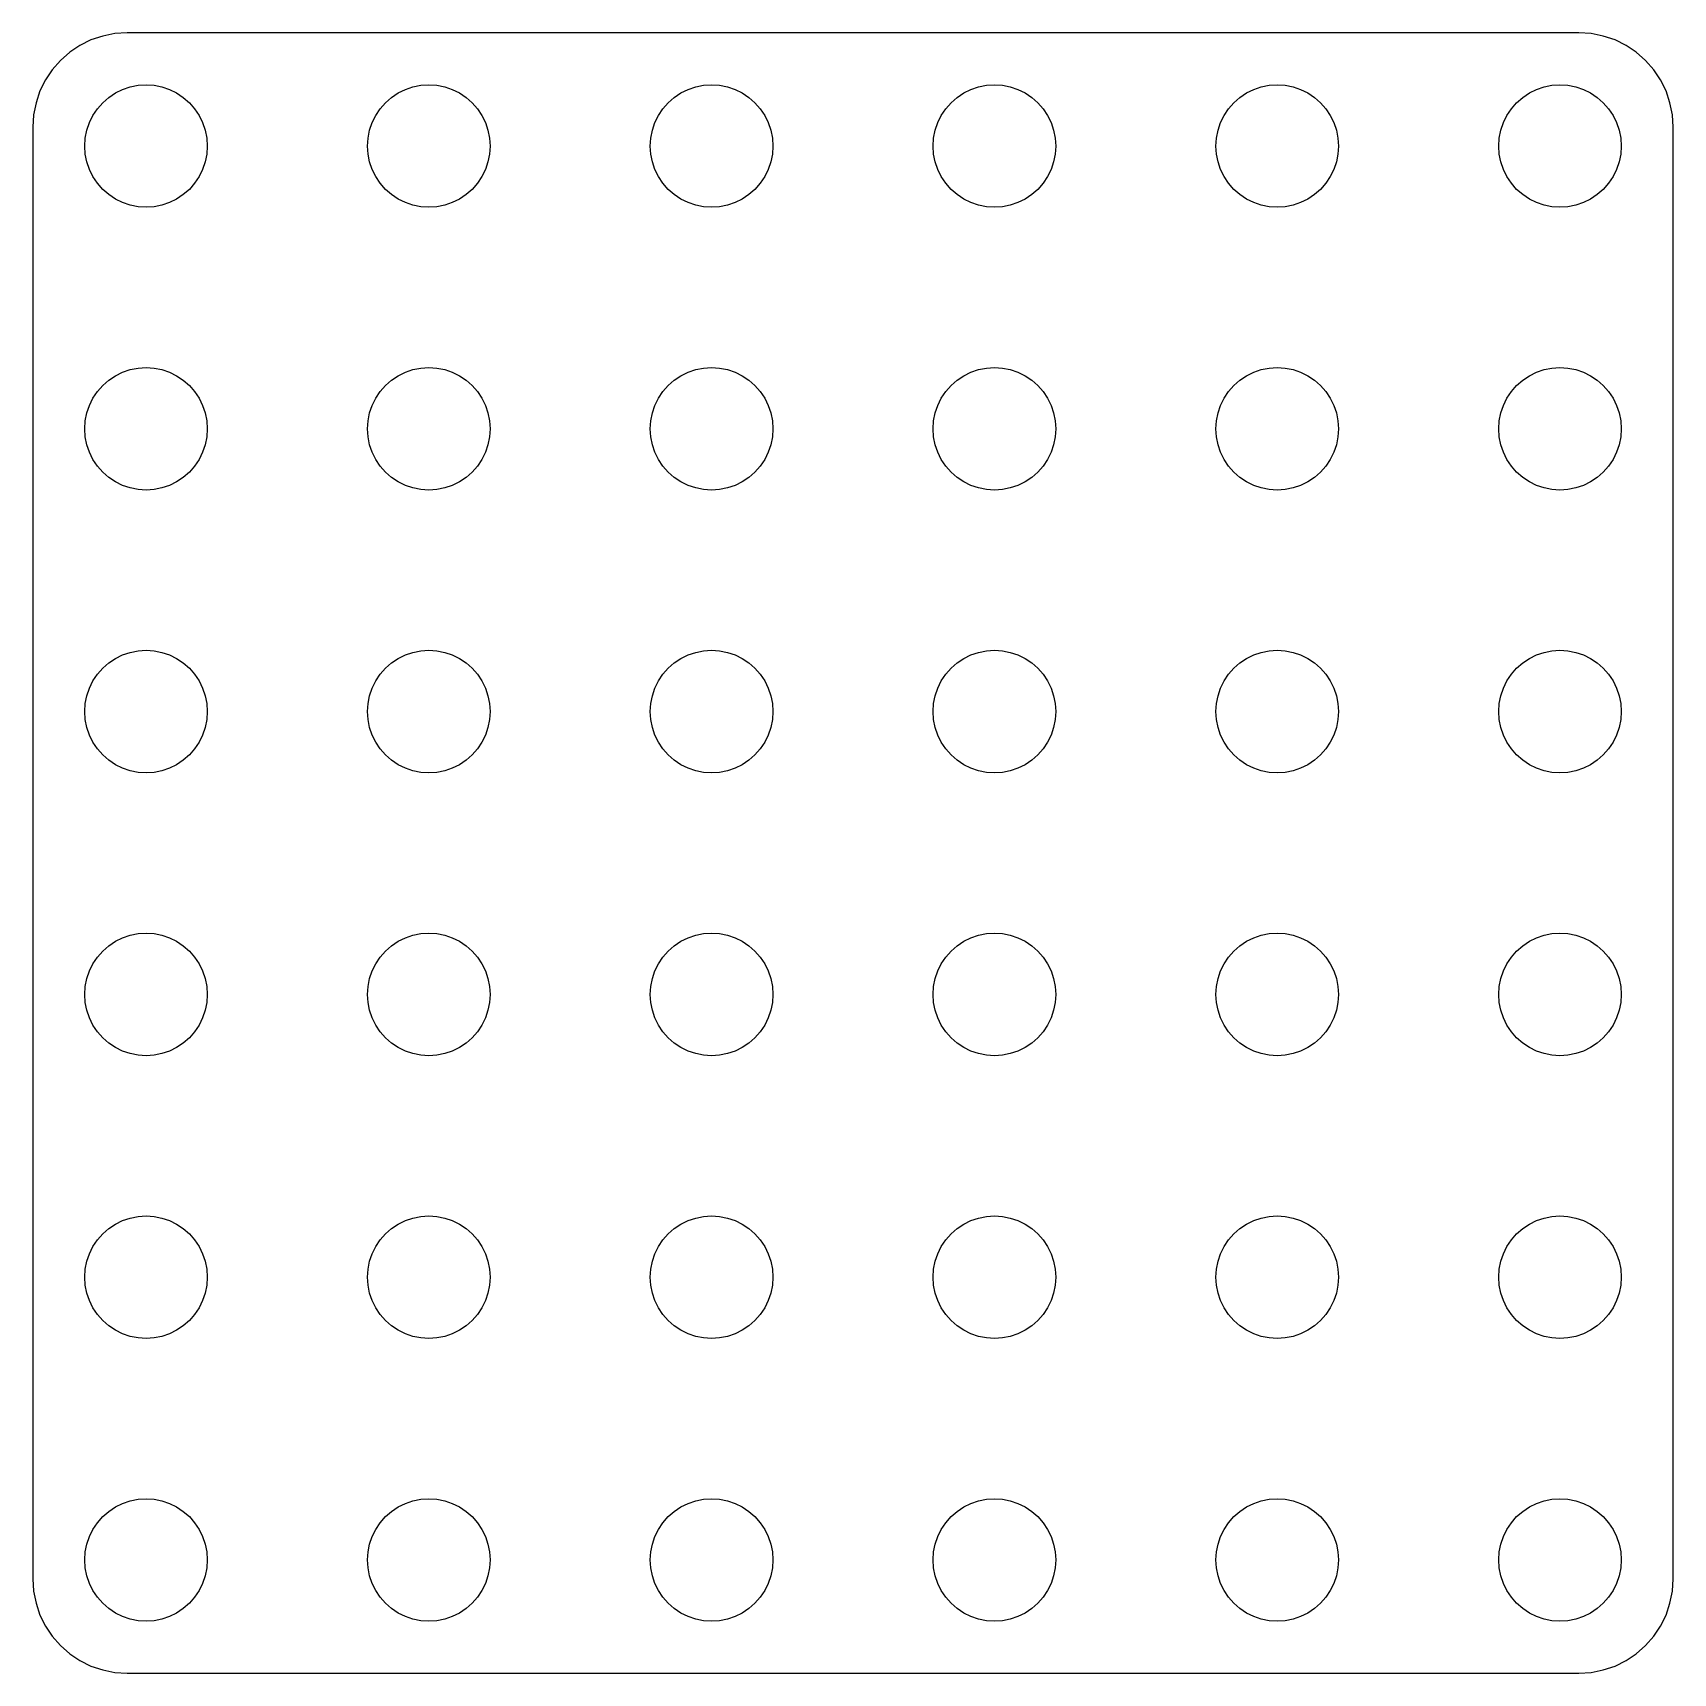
# Model space of a CAD drawing. Header units: metres. Extents: x -43.5 to 43.5, y -43.5 to 43.5.
import ezdxf

# ---------------------------------------------------------------- set-up
doc = ezdxf.new("R2010")
doc.units = ezdxf.units.M

msp = doc.modelspace()

# ---------------------------------------------------------------- linework, layer by layer
for p, q in [((-38.505, 43.505), (-39.1576, 43.4622)), ((38.505, 43.505), (-38.505, 43.505)), ((39.1576, 43.4622), (38.505, 43.505)), ((-41.005, 42.8351), (-41.5488, 42.4718)), ((-40.4184, 43.1244), (-41.005, 42.8351)), ((-39.7991, 43.3346), (-40.4184, 43.1244)), ((-39.1576, 43.4622), (-39.7991, 43.3346)), ((39.7991, 43.3346), (39.1576, 43.4622)), ((40.4184, 43.1244), (39.7991, 43.3346)), ((41.005, 42.8351), (40.4184, 43.1244)), ((41.5488, 42.4718), (41.005, 42.8351)), ((-42.0405, 42.0405), (-42.4718, 41.5488)), ((-41.5488, 42.4718), (-42.0405, 42.0405)), ((42.0405, 42.0405), (41.5488, 42.4718)), ((42.4718, 41.5488), (42.0405, 42.0405)), ((-42.8351, 41.005), (-43.1244, 40.4184)), ((-42.4718, 41.5488), (-42.8351, 41.005)), ((42.8351, 41.005), (42.4718, 41.5488)), ((43.1244, 40.4184), (42.8351, 41.005)), ((-43.1244, 40.4184), (-43.3346, 39.7991)), ((-39.7981, 39.7981), (-39.4785, 40.0784)), ((-39.4785, 40.0784), (-39.125, 40.3146)), ((-39.125, 40.3146), (-38.7437, 40.5026)), ((-38.7437, 40.5026), (-38.3412, 40.6393)), ((-38.3412, 40.6393), (-37.9242, 40.7222)), ((-37.9242, 40.7222), (-37.5, 40.75)), ((-37.5, 40.75), (-37.0758, 40.7222)), ((-37.0758, 40.7222), (-36.6588, 40.6393)), ((-36.6588, 40.6393), (-36.2563, 40.5026)), ((-36.2563, 40.5026), (-35.875, 40.3146)), ((-35.875, 40.3146), (-35.5215, 40.0784)), ((-35.5215, 40.0784), (-35.2019, 39.7981)), ((-24.7981, 39.7981), (-24.4785, 40.0784)), ((-24.4785, 40.0784), (-24.125, 40.3146)), ((-24.125, 40.3146), (-23.7437, 40.5026)), ((-23.7437, 40.5026), (-23.3412, 40.6393)), ((-23.3412, 40.6393), (-22.9242, 40.7222)), ((-22.9242, 40.7222), (-22.5, 40.75)), ((-22.5, 40.75), (-22.0758, 40.7222)), ((-22.0758, 40.7222), (-21.6588, 40.6393)), ((-21.6588, 40.6393), (-21.2563, 40.5026)), ((-21.2563, 40.5026), (-20.875, 40.3146)), ((-20.875, 40.3146), (-20.5215, 40.0784)), ((-20.5215, 40.0784), (-20.2019, 39.7981)), ((-9.7981, 39.7981), (-9.47847, 40.0784)), ((-9.47847, 40.0784), (-9.125, 40.3146)), ((-9.125, 40.3146), (-8.74371, 40.5026)), ((-8.74371, 40.5026), (-8.34116, 40.6393)), ((-8.34116, 40.6393), (-7.92421, 40.7222)), ((-7.92421, 40.7222), (-7.5, 40.75)), ((-7.5, 40.75), (-7.07578, 40.7222)), ((-7.07578, 40.7222), (-6.65883, 40.6393)), ((-6.65883, 40.6393), (-6.25627, 40.5026)), ((-6.25627, 40.5026), (-5.875, 40.3146)), ((-5.875, 40.3146), (-5.52151, 40.0784)), ((-5.52151, 40.0784), (-5.20189, 39.7981)), ((5.20189, 39.7981), (5.52151, 40.0784)), ((5.52151, 40.0784), (5.875, 40.3146)), ((5.875, 40.3146), (6.25627, 40.5026)), ((6.25627, 40.5026), (6.65883, 40.6393)), ((6.65883, 40.6393), (7.07578, 40.7222)), ((7.07578, 40.7222), (7.5, 40.75)), ((7.5, 40.75), (7.92421, 40.7222)), ((7.92421, 40.7222), (8.34116, 40.6393)), ((8.34116, 40.6393), (8.74371, 40.5026)), ((8.74371, 40.5026), (9.125, 40.3146)), ((9.125, 40.3146), (9.47847, 40.0784)), ((9.47847, 40.0784), (9.7981, 39.7981)), ((20.2019, 39.7981), (20.5215, 40.0784)), ((20.5215, 40.0784), (20.875, 40.3146)), ((20.875, 40.3146), (21.2563, 40.5026)), ((21.2563, 40.5026), (21.6588, 40.6393)), ((21.6588, 40.6393), (22.0758, 40.7222)), ((22.0758, 40.7222), (22.5, 40.75)), ((22.5, 40.75), (22.9242, 40.7222)), ((22.9242, 40.7222), (23.3412, 40.6393)), ((23.3412, 40.6393), (23.7437, 40.5026)), ((23.7437, 40.5026), (24.125, 40.3146)), ((24.125, 40.3146), (24.4785, 40.0784)), ((24.4785, 40.0784), (24.7981, 39.7981)), ((35.2019, 39.7981), (35.5215, 40.0784)), ((35.5215, 40.0784), (35.875, 40.3146)), ((35.875, 40.3146), (36.2563, 40.5026)), ((36.2563, 40.5026), (36.6588, 40.6393)), ((36.6588, 40.6393), (37.0758, 40.7222)), ((37.0758, 40.7222), (37.5, 40.75)), ((37.5, 40.75), (37.9242, 40.7222)), ((37.9242, 40.7222), (38.3412, 40.6393)), ((38.3412, 40.6393), (38.7437, 40.5026)), ((38.7437, 40.5026), (39.125, 40.3146)), ((39.125, 40.3146), (39.4785, 40.0784)), ((39.4785, 40.0784), (39.7981, 39.7981)), ((43.3346, 39.7991), (43.1244, 40.4184)), ((-43.4622, 39.1576), (-43.505, 38.505)), ((-43.3346, 39.7991), (-43.4622, 39.1576)), ((-40.3146, 39.125), (-40.0784, 39.4785)), ((-40.0784, 39.4785), (-39.7981, 39.7981)), ((-35.2019, 39.7981), (-34.9216, 39.4785)), ((-34.9216, 39.4785), (-34.6854, 39.125)), ((-25.3146, 39.125), (-25.0784, 39.4785)), ((-25.0784, 39.4785), (-24.7981, 39.7981)), ((-20.2019, 39.7981), (-19.9216, 39.4785)), ((-19.9216, 39.4785), (-19.6854, 39.125)), ((-10.3146, 39.125), (-10.0784, 39.4785)), ((-10.0784, 39.4785), (-9.7981, 39.7981)), ((-5.20189, 39.7981), (-4.9216, 39.4785)), ((-4.9216, 39.4785), (-4.68541, 39.125)), ((4.68541, 39.125), (4.9216, 39.4785)), ((4.9216, 39.4785), (5.20189, 39.7981)), ((9.7981, 39.7981), (10.0784, 39.4785)), ((10.0784, 39.4785), (10.3146, 39.125)), ((19.6854, 39.125), (19.9216, 39.4785)), ((19.9216, 39.4785), (20.2019, 39.7981)), ((24.7981, 39.7981), (25.0784, 39.4785)), ((25.0784, 39.4785), (25.3146, 39.125)), ((34.6854, 39.125), (34.9216, 39.4785)), ((34.9216, 39.4785), (35.2019, 39.7981)), ((39.7981, 39.7981), (40.0784, 39.4785)), ((40.0784, 39.4785), (40.3146, 39.125)), ((43.4622, 39.1576), (43.3346, 39.7991)), ((43.505, 38.505), (43.4622, 39.1576)), ((-43.505, 38.505), (-43.505, -38.505)), ((-40.7222, 37.9242), (-40.6393, 38.3412)), ((-40.6393, 38.3412), (-40.5026, 38.7437)), ((-40.5026, 38.7437), (-40.3146, 39.125)), ((-34.6854, 39.125), (-34.4974, 38.7437)), ((-34.4974, 38.7437), (-34.3607, 38.3412)), ((-34.3607, 38.3412), (-34.2778, 37.9242)), ((-25.7222, 37.9242), (-25.6393, 38.3412)), ((-25.6393, 38.3412), (-25.5026, 38.7437)), ((-25.5026, 38.7437), (-25.3146, 39.125)), ((-19.6854, 39.125), (-19.4974, 38.7437)), ((-19.4974, 38.7437), (-19.3607, 38.3412)), ((-19.3607, 38.3412), (-19.2778, 37.9242)), ((-10.7222, 37.9242), (-10.6393, 38.3412)), ((-10.6393, 38.3412), (-10.5026, 38.7437)), ((-10.5026, 38.7437), (-10.3146, 39.125)), ((-4.68541, 39.125), (-4.49739, 38.7437)), ((-4.49739, 38.7437), (-4.36073, 38.3412)), ((-4.36073, 38.3412), (-4.2778, 37.9242)), ((4.2778, 37.9242), (4.36073, 38.3412)), ((4.36073, 38.3412), (4.49739, 38.7437)), ((4.49739, 38.7437), (4.68541, 39.125)), ((10.3146, 39.125), (10.5026, 38.7437)), ((10.5026, 38.7437), (10.6393, 38.3412)), ((10.6393, 38.3412), (10.7222, 37.9242)), ((19.2778, 37.9242), (19.3607, 38.3412)), ((19.3607, 38.3412), (19.4974, 38.7437)), ((19.4974, 38.7437), (19.6854, 39.125)), ((25.3146, 39.125), (25.5026, 38.7437)), ((25.5026, 38.7437), (25.6393, 38.3412)), ((25.6393, 38.3412), (25.7222, 37.9242)), ((34.2778, 37.9242), (34.3607, 38.3412)), ((34.3607, 38.3412), (34.4974, 38.7437)), ((34.4974, 38.7437), (34.6854, 39.125)), ((40.3146, 39.125), (40.5026, 38.7437)), ((40.5026, 38.7437), (40.6393, 38.3412)), ((40.6393, 38.3412), (40.7222, 37.9242)), ((43.505, -38.505), (43.505, 38.505)), ((-40.75, 37.5), (-40.7222, 37.9242)), ((-40.7222, 37.0758), (-40.75, 37.5)), ((-34.2778, 37.9242), (-34.25, 37.5)), ((-34.25, 37.5), (-34.2778, 37.0758)), ((-25.75, 37.5), (-25.7222, 37.9242)), ((-25.7222, 37.0758), (-25.75, 37.5)), ((-19.2778, 37.9242), (-19.25, 37.5)), ((-19.25, 37.5), (-19.2778, 37.0758)), ((-10.75, 37.5), (-10.7222, 37.9242)), ((-10.7222, 37.0758), (-10.75, 37.5)), ((-4.2778, 37.9242), (-4.25, 37.5)), ((-4.25, 37.5), (-4.2778, 37.0758)), ((4.25, 37.5), (4.2778, 37.9242)), ((4.2778, 37.0758), (4.25, 37.5)), ((10.7222, 37.9242), (10.75, 37.5)), ((10.75, 37.5), (10.7222, 37.0758)), ((19.25, 37.5), (19.2778, 37.9242)), ((19.2778, 37.0758), (19.25, 37.5)), ((25.7222, 37.9242), (25.75, 37.5)), ((25.75, 37.5), (25.7222, 37.0758)), ((34.25, 37.5), (34.2778, 37.9242)), ((34.2778, 37.0758), (34.25, 37.5)), ((40.7222, 37.9242), (40.75, 37.5)), ((40.75, 37.5), (40.7222, 37.0758)), ((-40.6393, 36.6588), (-40.7222, 37.0758)), ((-40.5026, 36.2563), (-40.6393, 36.6588)), ((-34.3607, 36.6588), (-34.4974, 36.2563)), ((-34.2778, 37.0758), (-34.3607, 36.6588)), ((-25.6393, 36.6588), (-25.7222, 37.0758)), ((-25.5026, 36.2563), (-25.6393, 36.6588)), ((-19.3607, 36.6588), (-19.4974, 36.2563)), ((-19.2778, 37.0758), (-19.3607, 36.6588)), ((-10.6393, 36.6588), (-10.7222, 37.0758)), ((-10.5026, 36.2563), (-10.6393, 36.6588)), ((-4.36073, 36.6588), (-4.49739, 36.2563)), ((-4.2778, 37.0758), (-4.36073, 36.6588)), ((4.36073, 36.6588), (4.2778, 37.0758)), ((4.49739, 36.2563), (4.36073, 36.6588)), ((10.6393, 36.6588), (10.5026, 36.2563)), ((10.7222, 37.0758), (10.6393, 36.6588)), ((19.3607, 36.6588), (19.2778, 37.0758)), ((19.4974, 36.2563), (19.3607, 36.6588)), ((25.6393, 36.6588), (25.5026, 36.2563)), ((25.7222, 37.0758), (25.6393, 36.6588)), ((34.3607, 36.6588), (34.2778, 37.0758)), ((34.4974, 36.2563), (34.3607, 36.6588)), ((40.6393, 36.6588), (40.5026, 36.2563)), ((40.7222, 37.0758), (40.6393, 36.6588)), ((-40.3146, 35.875), (-40.5026, 36.2563)), ((-40.0784, 35.5215), (-40.3146, 35.875)), ((-34.6854, 35.875), (-34.9216, 35.5215)), ((-34.4974, 36.2563), (-34.6854, 35.875)), ((-25.3146, 35.875), (-25.5026, 36.2563)), ((-25.0784, 35.5215), (-25.3146, 35.875)), ((-19.6854, 35.875), (-19.9216, 35.5215)), ((-19.4974, 36.2563), (-19.6854, 35.875)), ((-10.3146, 35.875), (-10.5026, 36.2563)), ((-10.0784, 35.5215), (-10.3146, 35.875)), ((-4.68541, 35.875), (-4.9216, 35.5215)), ((-4.49739, 36.2563), (-4.68541, 35.875)), ((4.68541, 35.875), (4.49739, 36.2563)), ((4.9216, 35.5215), (4.68541, 35.875)), ((10.3146, 35.875), (10.0784, 35.5215)), ((10.5026, 36.2563), (10.3146, 35.875)), ((19.6854, 35.875), (19.4974, 36.2563)), ((19.9216, 35.5215), (19.6854, 35.875)), ((25.3146, 35.875), (25.0784, 35.5215)), ((25.5026, 36.2563), (25.3146, 35.875)), ((34.6854, 35.875), (34.4974, 36.2563)), ((34.9216, 35.5215), (34.6854, 35.875)), ((40.3146, 35.875), (40.0784, 35.5215)), ((40.5026, 36.2563), (40.3146, 35.875)), ((-39.7981, 35.2019), (-40.0784, 35.5215)), ((-39.4785, 34.9216), (-39.7981, 35.2019)), ((-39.125, 34.6854), (-39.4785, 34.9216)), ((-35.5215, 34.9216), (-35.875, 34.6854)), ((-35.2019, 35.2019), (-35.5215, 34.9216)), ((-34.9216, 35.5215), (-35.2019, 35.2019)), ((-24.7981, 35.2019), (-25.0784, 35.5215)), ((-24.4785, 34.9216), (-24.7981, 35.2019)), ((-24.125, 34.6854), (-24.4785, 34.9216)), ((-20.5215, 34.9216), (-20.875, 34.6854)), ((-20.2019, 35.2019), (-20.5215, 34.9216)), ((-19.9216, 35.5215), (-20.2019, 35.2019)), ((-9.7981, 35.2019), (-10.0784, 35.5215)), ((-9.47847, 34.9216), (-9.7981, 35.2019)), ((-9.125, 34.6854), (-9.47847, 34.9216)), ((-5.52151, 34.9216), (-5.875, 34.6854)), ((-5.20189, 35.2019), (-5.52151, 34.9216)), ((-4.9216, 35.5215), (-5.20189, 35.2019)), ((5.20189, 35.2019), (4.9216, 35.5215)), ((5.52151, 34.9216), (5.20189, 35.2019)), ((5.875, 34.6854), (5.52151, 34.9216)), ((9.47847, 34.9216), (9.125, 34.6854)), ((9.7981, 35.2019), (9.47847, 34.9216)), ((10.0784, 35.5215), (9.7981, 35.2019)), ((20.2019, 35.2019), (19.9216, 35.5215)), ((20.5215, 34.9216), (20.2019, 35.2019)), ((20.875, 34.6854), (20.5215, 34.9216)), ((24.4785, 34.9216), (24.125, 34.6854)), ((24.7981, 35.2019), (24.4785, 34.9216)), ((25.0784, 35.5215), (24.7981, 35.2019)), ((35.2019, 35.2019), (34.9216, 35.5215)), ((35.5215, 34.9216), (35.2019, 35.2019)), ((35.875, 34.6854), (35.5215, 34.9216)), ((39.4785, 34.9216), (39.125, 34.6854)), ((39.7981, 35.2019), (39.4785, 34.9216)), ((40.0784, 35.5215), (39.7981, 35.2019)), ((-38.7437, 34.4974), (-39.125, 34.6854)), ((-38.3412, 34.3607), (-38.7437, 34.4974)), ((-37.9242, 34.2778), (-38.3412, 34.3607)), ((-37.5, 34.25), (-37.9242, 34.2778)), ((-37.0758, 34.2778), (-37.5, 34.25)), ((-36.6588, 34.3607), (-37.0758, 34.2778)), ((-36.2563, 34.4974), (-36.6588, 34.3607)), ((-35.875, 34.6854), (-36.2563, 34.4974)), ((-23.7437, 34.4974), (-24.125, 34.6854)), ((-23.3412, 34.3607), (-23.7437, 34.4974)), ((-22.9242, 34.2778), (-23.3412, 34.3607)), ((-22.5, 34.25), (-22.9242, 34.2778)), ((-22.0758, 34.2778), (-22.5, 34.25)), ((-21.6588, 34.3607), (-22.0758, 34.2778)), ((-21.2563, 34.4974), (-21.6588, 34.3607)), ((-20.875, 34.6854), (-21.2563, 34.4974)), ((-8.74371, 34.4974), (-9.125, 34.6854)), ((-8.34116, 34.3607), (-8.74371, 34.4974)), ((-7.92421, 34.2778), (-8.34116, 34.3607)), ((-7.5, 34.25), (-7.92421, 34.2778)), ((-7.07578, 34.2778), (-7.5, 34.25)), ((-6.65883, 34.3607), (-7.07578, 34.2778)), ((-6.25627, 34.4974), (-6.65883, 34.3607)), ((-5.875, 34.6854), (-6.25627, 34.4974)), ((6.25627, 34.4974), (5.875, 34.6854)), ((6.65883, 34.3607), (6.25627, 34.4974)), ((7.07578, 34.2778), (6.65883, 34.3607)), ((7.5, 34.25), (7.07578, 34.2778)), ((7.92421, 34.2778), (7.5, 34.25)), ((8.34116, 34.3607), (7.92421, 34.2778)), ((8.74371, 34.4974), (8.34116, 34.3607)), ((9.125, 34.6854), (8.74371, 34.4974)), ((21.2563, 34.4974), (20.875, 34.6854)), ((21.6588, 34.3607), (21.2563, 34.4974)), ((22.0758, 34.2778), (21.6588, 34.3607)), ((22.5, 34.25), (22.0758, 34.2778)), ((22.9242, 34.2778), (22.5, 34.25)), ((23.3412, 34.3607), (22.9242, 34.2778)), ((23.7437, 34.4974), (23.3412, 34.3607)), ((24.125, 34.6854), (23.7437, 34.4974)), ((36.2563, 34.4974), (35.875, 34.6854)), ((36.6588, 34.3607), (36.2563, 34.4974)), ((37.0758, 34.2778), (36.6588, 34.3607)), ((37.5, 34.25), (37.0758, 34.2778)), ((37.9242, 34.2778), (37.5, 34.25)), ((38.3412, 34.3607), (37.9242, 34.2778)), ((38.7437, 34.4974), (38.3412, 34.3607)), ((39.125, 34.6854), (38.7437, 34.4974)), ((-39.4785, 25.0784), (-39.125, 25.3146)), ((-39.125, 25.3146), (-38.7437, 25.5026)), ((-38.7437, 25.5026), (-38.3412, 25.6393)), ((-38.3412, 25.6393), (-37.9242, 25.7222)), ((-37.9242, 25.7222), (-37.5, 25.75)), ((-37.5, 25.75), (-37.0758, 25.7222)), ((-37.0758, 25.7222), (-36.6588, 25.6393)), ((-36.6588, 25.6393), (-36.2563, 25.5026)), ((-36.2563, 25.5026), (-35.875, 25.3146)), ((-35.875, 25.3146), (-35.5215, 25.0784)), ((-24.4785, 25.0784), (-24.125, 25.3146)), ((-24.125, 25.3146), (-23.7437, 25.5026)), ((-23.7437, 25.5026), (-23.3412, 25.6393)), ((-23.3412, 25.6393), (-22.9242, 25.7222)), ((-22.9242, 25.7222), (-22.5, 25.75)), ((-22.5, 25.75), (-22.0758, 25.7222)), ((-22.0758, 25.7222), (-21.6588, 25.6393)), ((-21.6588, 25.6393), (-21.2563, 25.5026)), ((-21.2563, 25.5026), (-20.875, 25.3146)), ((-20.875, 25.3146), (-20.5215, 25.0784)), ((-9.47847, 25.0784), (-9.125, 25.3146)), ((-9.125, 25.3146), (-8.74371, 25.5026)), ((-8.74371, 25.5026), (-8.34116, 25.6393)), ((-8.34116, 25.6393), (-7.92421, 25.7222)), ((-7.92421, 25.7222), (-7.5, 25.75)), ((-7.5, 25.75), (-7.07578, 25.7222)), ((-7.07578, 25.7222), (-6.65883, 25.6393)), ((-6.65883, 25.6393), (-6.25627, 25.5026)), ((-6.25627, 25.5026), (-5.875, 25.3146)), ((-5.875, 25.3146), (-5.52151, 25.0784)), ((5.52151, 25.0784), (5.875, 25.3146)), ((5.875, 25.3146), (6.25627, 25.5026)), ((6.25627, 25.5026), (6.65883, 25.6393)), ((6.65883, 25.6393), (7.07578, 25.7222)), ((7.07578, 25.7222), (7.5, 25.75)), ((7.5, 25.75), (7.92421, 25.7222)), ((7.92421, 25.7222), (8.34116, 25.6393)), ((8.34116, 25.6393), (8.74371, 25.5026)), ((8.74371, 25.5026), (9.125, 25.3146)), ((9.125, 25.3146), (9.47847, 25.0784)), ((20.5215, 25.0784), (20.875, 25.3146)), ((20.875, 25.3146), (21.2563, 25.5026)), ((21.2563, 25.5026), (21.6588, 25.6393)), ((21.6588, 25.6393), (22.0758, 25.7222)), ((22.0758, 25.7222), (22.5, 25.75)), ((22.5, 25.75), (22.9242, 25.7222)), ((22.9242, 25.7222), (23.3412, 25.6393)), ((23.3412, 25.6393), (23.7437, 25.5026)), ((23.7437, 25.5026), (24.125, 25.3146)), ((24.125, 25.3146), (24.4785, 25.0784)), ((35.5215, 25.0784), (35.875, 25.3146)), ((35.875, 25.3146), (36.2563, 25.5026)), ((36.2563, 25.5026), (36.6588, 25.6393)), ((36.6588, 25.6393), (37.0758, 25.7222)), ((37.0758, 25.7222), (37.5, 25.75)), ((37.5, 25.75), (37.9242, 25.7222)), ((37.9242, 25.7222), (38.3412, 25.6393)), ((38.3412, 25.6393), (38.7437, 25.5026)), ((38.7437, 25.5026), (39.125, 25.3146)), ((39.125, 25.3146), (39.4785, 25.0784)), ((-40.3146, 24.125), (-40.0784, 24.4785)), ((-40.0784, 24.4785), (-39.7981, 24.7981)), ((-39.7981, 24.7981), (-39.4785, 25.0784)), ((-35.5215, 25.0784), (-35.2019, 24.7981)), ((-35.2019, 24.7981), (-34.9216, 24.4785)), ((-34.9216, 24.4785), (-34.6854, 24.125)), ((-25.3146, 24.125), (-25.0784, 24.4785)), ((-25.0784, 24.4785), (-24.7981, 24.7981)), ((-24.7981, 24.7981), (-24.4785, 25.0784)), ((-20.5215, 25.0784), (-20.2019, 24.7981)), ((-20.2019, 24.7981), (-19.9216, 24.4785)), ((-19.9216, 24.4785), (-19.6854, 24.125)), ((-10.3146, 24.125), (-10.0784, 24.4785)), ((-10.0784, 24.4785), (-9.7981, 24.7981)), ((-9.7981, 24.7981), (-9.47847, 25.0784)), ((-5.52151, 25.0784), (-5.20189, 24.7981)), ((-5.20189, 24.7981), (-4.9216, 24.4785)), ((-4.9216, 24.4785), (-4.68541, 24.125)), ((4.68541, 24.125), (4.9216, 24.4785)), ((4.9216, 24.4785), (5.20189, 24.7981)), ((5.20189, 24.7981), (5.52151, 25.0784)), ((9.47847, 25.0784), (9.7981, 24.7981)), ((9.7981, 24.7981), (10.0784, 24.4785)), ((10.0784, 24.4785), (10.3146, 24.125)), ((19.6854, 24.125), (19.9216, 24.4785)), ((19.9216, 24.4785), (20.2019, 24.7981)), ((20.2019, 24.7981), (20.5215, 25.0784)), ((24.4785, 25.0784), (24.7981, 24.7981)), ((24.7981, 24.7981), (25.0784, 24.4785)), ((25.0784, 24.4785), (25.3146, 24.125)), ((34.6854, 24.125), (34.9216, 24.4785)), ((34.9216, 24.4785), (35.2019, 24.7981)), ((35.2019, 24.7981), (35.5215, 25.0784)), ((39.4785, 25.0784), (39.7981, 24.7981)), ((39.7981, 24.7981), (40.0784, 24.4785)), ((40.0784, 24.4785), (40.3146, 24.125)), ((-40.6393, 23.3412), (-40.5026, 23.7437)), ((-40.5026, 23.7437), (-40.3146, 24.125)), ((-34.6854, 24.125), (-34.4974, 23.7437)), ((-34.4974, 23.7437), (-34.3607, 23.3412)), ((-25.6393, 23.3412), (-25.5026, 23.7437)), ((-25.5026, 23.7437), (-25.3146, 24.125)), ((-19.6854, 24.125), (-19.4974, 23.7437)), ((-19.4974, 23.7437), (-19.3607, 23.3412)), ((-10.6393, 23.3412), (-10.5026, 23.7437)), ((-10.5026, 23.7437), (-10.3146, 24.125)), ((-4.68541, 24.125), (-4.49739, 23.7437)), ((-4.49739, 23.7437), (-4.36073, 23.3412)), ((4.36073, 23.3412), (4.49739, 23.7437)), ((4.49739, 23.7437), (4.68541, 24.125)), ((10.3146, 24.125), (10.5026, 23.7437)), ((10.5026, 23.7437), (10.6393, 23.3412)), ((19.3607, 23.3412), (19.4974, 23.7437)), ((19.4974, 23.7437), (19.6854, 24.125)), ((25.3146, 24.125), (25.5026, 23.7437)), ((25.5026, 23.7437), (25.6393, 23.3412)), ((34.3607, 23.3412), (34.4974, 23.7437)), ((34.4974, 23.7437), (34.6854, 24.125)), ((40.3146, 24.125), (40.5026, 23.7437)), ((40.5026, 23.7437), (40.6393, 23.3412)), ((-40.75, 22.5), (-40.7222, 22.9242)), ((-40.7222, 22.9242), (-40.6393, 23.3412)), ((-34.3607, 23.3412), (-34.2778, 22.9242)), ((-34.2778, 22.9242), (-34.25, 22.5)), ((-25.75, 22.5), (-25.7222, 22.9242)), ((-25.7222, 22.9242), (-25.6393, 23.3412)), ((-19.3607, 23.3412), (-19.2778, 22.9242)), ((-19.2778, 22.9242), (-19.25, 22.5)), ((-10.75, 22.5), (-10.7222, 22.9242)), ((-10.7222, 22.9242), (-10.6393, 23.3412)), ((-4.36073, 23.3412), (-4.2778, 22.9242)), ((-4.2778, 22.9242), (-4.25, 22.5)), ((4.25, 22.5), (4.2778, 22.9242)), ((4.2778, 22.9242), (4.36073, 23.3412)), ((10.6393, 23.3412), (10.7222, 22.9242)), ((10.7222, 22.9242), (10.75, 22.5)), ((19.25, 22.5), (19.2778, 22.9242)), ((19.2778, 22.9242), (19.3607, 23.3412)), ((25.6393, 23.3412), (25.7222, 22.9242)), ((25.7222, 22.9242), (25.75, 22.5)), ((34.25, 22.5), (34.2778, 22.9242)), ((34.2778, 22.9242), (34.3607, 23.3412)), ((40.6393, 23.3412), (40.7222, 22.9242)), ((40.7222, 22.9242), (40.75, 22.5)), ((-40.7222, 22.0758), (-40.75, 22.5)), ((-40.6393, 21.6588), (-40.7222, 22.0758)), ((-34.2778, 22.0758), (-34.3607, 21.6588)), ((-34.25, 22.5), (-34.2778, 22.0758)), ((-25.7222, 22.0758), (-25.75, 22.5)), ((-25.6393, 21.6588), (-25.7222, 22.0758)), ((-19.2778, 22.0758), (-19.3607, 21.6588)), ((-19.25, 22.5), (-19.2778, 22.0758)), ((-10.7222, 22.0758), (-10.75, 22.5)), ((-10.6393, 21.6588), (-10.7222, 22.0758)), ((-4.2778, 22.0758), (-4.36073, 21.6588)), ((-4.25, 22.5), (-4.2778, 22.0758)), ((4.2778, 22.0758), (4.25, 22.5)), ((4.36073, 21.6588), (4.2778, 22.0758)), ((10.7222, 22.0758), (10.6393, 21.6588)), ((10.75, 22.5), (10.7222, 22.0758)), ((19.2778, 22.0758), (19.25, 22.5)), ((19.3607, 21.6588), (19.2778, 22.0758)), ((25.7222, 22.0758), (25.6393, 21.6588)), ((25.75, 22.5), (25.7222, 22.0758)), ((34.2778, 22.0758), (34.25, 22.5)), ((34.3607, 21.6588), (34.2778, 22.0758)), ((40.7222, 22.0758), (40.6393, 21.6588)), ((40.75, 22.5), (40.7222, 22.0758)), ((-40.5026, 21.2563), (-40.6393, 21.6588)), ((-40.3146, 20.875), (-40.5026, 21.2563)), ((-34.4974, 21.2563), (-34.6854, 20.875)), ((-34.3607, 21.6588), (-34.4974, 21.2563)), ((-25.5026, 21.2563), (-25.6393, 21.6588)), ((-25.3146, 20.875), (-25.5026, 21.2563)), ((-19.4974, 21.2563), (-19.6854, 20.875)), ((-19.3607, 21.6588), (-19.4974, 21.2563)), ((-10.5026, 21.2563), (-10.6393, 21.6588)), ((-10.3146, 20.875), (-10.5026, 21.2563)), ((-4.49739, 21.2563), (-4.68541, 20.875)), ((-4.36073, 21.6588), (-4.49739, 21.2563)), ((4.49739, 21.2563), (4.36073, 21.6588)), ((4.68541, 20.875), (4.49739, 21.2563)), ((10.5026, 21.2563), (10.3146, 20.875)), ((10.6393, 21.6588), (10.5026, 21.2563)), ((19.4974, 21.2563), (19.3607, 21.6588)), ((19.6854, 20.875), (19.4974, 21.2563)), ((25.5026, 21.2563), (25.3146, 20.875)), ((25.6393, 21.6588), (25.5026, 21.2563)), ((34.4974, 21.2563), (34.3607, 21.6588)), ((34.6854, 20.875), (34.4974, 21.2563)), ((40.5026, 21.2563), (40.3146, 20.875)), ((40.6393, 21.6588), (40.5026, 21.2563)), ((-40.0784, 20.5215), (-40.3146, 20.875)), ((-39.7981, 20.2019), (-40.0784, 20.5215)), ((-39.4785, 19.9216), (-39.7981, 20.2019)), ((-35.2019, 20.2019), (-35.5215, 19.9216)), ((-34.9216, 20.5215), (-35.2019, 20.2019)), ((-34.6854, 20.875), (-34.9216, 20.5215)), ((-25.0784, 20.5215), (-25.3146, 20.875)), ((-24.7981, 20.2019), (-25.0784, 20.5215)), ((-24.4785, 19.9216), (-24.7981, 20.2019)), ((-20.2019, 20.2019), (-20.5215, 19.9216)), ((-19.9216, 20.5215), (-20.2019, 20.2019)), ((-19.6854, 20.875), (-19.9216, 20.5215)), ((-10.0784, 20.5215), (-10.3146, 20.875)), ((-9.7981, 20.2019), (-10.0784, 20.5215)), ((-9.47847, 19.9216), (-9.7981, 20.2019)), ((-5.20189, 20.2019), (-5.52151, 19.9216)), ((-4.9216, 20.5215), (-5.20189, 20.2019)), ((-4.68541, 20.875), (-4.9216, 20.5215)), ((4.9216, 20.5215), (4.68541, 20.875)), ((5.20189, 20.2019), (4.9216, 20.5215)), ((5.52151, 19.9216), (5.20189, 20.2019)), ((9.7981, 20.2019), (9.47847, 19.9216)), ((10.0784, 20.5215), (9.7981, 20.2019)), ((10.3146, 20.875), (10.0784, 20.5215)), ((19.9216, 20.5215), (19.6854, 20.875)), ((20.2019, 20.2019), (19.9216, 20.5215)), ((20.5215, 19.9216), (20.2019, 20.2019)), ((24.7981, 20.2019), (24.4785, 19.9216)), ((25.0784, 20.5215), (24.7981, 20.2019)), ((25.3146, 20.875), (25.0784, 20.5215)), ((34.9216, 20.5215), (34.6854, 20.875)), ((35.2019, 20.2019), (34.9216, 20.5215)), ((35.5215, 19.9216), (35.2019, 20.2019)), ((39.7981, 20.2019), (39.4785, 19.9216)), ((40.0784, 20.5215), (39.7981, 20.2019)), ((40.3146, 20.875), (40.0784, 20.5215)), ((-39.125, 19.6854), (-39.4785, 19.9216)), ((-38.7437, 19.4974), (-39.125, 19.6854)), ((-38.3412, 19.3607), (-38.7437, 19.4974)), ((-37.9242, 19.2778), (-38.3412, 19.3607)), ((-37.5, 19.25), (-37.9242, 19.2778)), ((-37.0758, 19.2778), (-37.5, 19.25)), ((-36.6588, 19.3607), (-37.0758, 19.2778)), ((-36.2563, 19.4974), (-36.6588, 19.3607)), ((-35.875, 19.6854), (-36.2563, 19.4974)), ((-35.5215, 19.9216), (-35.875, 19.6854)), ((-24.125, 19.6854), (-24.4785, 19.9216)), ((-23.7437, 19.4974), (-24.125, 19.6854)), ((-23.3412, 19.3607), (-23.7437, 19.4974)), ((-22.9242, 19.2778), (-23.3412, 19.3607)), ((-22.5, 19.25), (-22.9242, 19.2778)), ((-22.0758, 19.2778), (-22.5, 19.25)), ((-21.6588, 19.3607), (-22.0758, 19.2778)), ((-21.2563, 19.4974), (-21.6588, 19.3607)), ((-20.875, 19.6854), (-21.2563, 19.4974)), ((-20.5215, 19.9216), (-20.875, 19.6854)), ((-9.125, 19.6854), (-9.47847, 19.9216)), ((-8.74371, 19.4974), (-9.125, 19.6854)), ((-8.34116, 19.3607), (-8.74371, 19.4974)), ((-7.92421, 19.2778), (-8.34116, 19.3607)), ((-7.5, 19.25), (-7.92421, 19.2778)), ((-7.07578, 19.2778), (-7.5, 19.25)), ((-6.65883, 19.3607), (-7.07578, 19.2778)), ((-6.25627, 19.4974), (-6.65883, 19.3607)), ((-5.875, 19.6854), (-6.25627, 19.4974)), ((-5.52151, 19.9216), (-5.875, 19.6854)), ((5.875, 19.6854), (5.52151, 19.9216)), ((6.25627, 19.4974), (5.875, 19.6854)), ((6.65883, 19.3607), (6.25627, 19.4974)), ((7.07578, 19.2778), (6.65883, 19.3607)), ((7.5, 19.25), (7.07578, 19.2778)), ((7.92421, 19.2778), (7.5, 19.25)), ((8.34116, 19.3607), (7.92421, 19.2778)), ((8.74371, 19.4974), (8.34116, 19.3607)), ((9.125, 19.6854), (8.74371, 19.4974)), ((9.47847, 19.9216), (9.125, 19.6854)), ((20.875, 19.6854), (20.5215, 19.9216)), ((21.2563, 19.4974), (20.875, 19.6854)), ((21.6588, 19.3607), (21.2563, 19.4974)), ((22.0758, 19.2778), (21.6588, 19.3607)), ((22.5, 19.25), (22.0758, 19.2778)), ((22.9242, 19.2778), (22.5, 19.25)), ((23.3412, 19.3607), (22.9242, 19.2778)), ((23.7437, 19.4974), (23.3412, 19.3607)), ((24.125, 19.6854), (23.7437, 19.4974)), ((24.4785, 19.9216), (24.125, 19.6854)), ((35.875, 19.6854), (35.5215, 19.9216)), ((36.2563, 19.4974), (35.875, 19.6854)), ((36.6588, 19.3607), (36.2563, 19.4974)), ((37.0758, 19.2778), (36.6588, 19.3607)), ((37.5, 19.25), (37.0758, 19.2778)), ((37.9242, 19.2778), (37.5, 19.25)), ((38.3412, 19.3607), (37.9242, 19.2778)), ((38.7437, 19.4974), (38.3412, 19.3607)), ((39.125, 19.6854), (38.7437, 19.4974)), ((39.4785, 19.9216), (39.125, 19.6854)), ((-39.125, 10.3146), (-38.7437, 10.5026)), ((-38.7437, 10.5026), (-38.3412, 10.6393)), ((-38.3412, 10.6393), (-37.9242, 10.7222)), ((-37.9242, 10.7222), (-37.5, 10.75)), ((-37.5, 10.75), (-37.0758, 10.7222)), ((-37.0758, 10.7222), (-36.6588, 10.6393)), ((-36.6588, 10.6393), (-36.2563, 10.5026)), ((-36.2563, 10.5026), (-35.875, 10.3146)), ((-24.125, 10.3146), (-23.7437, 10.5026)), ((-23.7437, 10.5026), (-23.3412, 10.6393)), ((-23.3412, 10.6393), (-22.9242, 10.7222)), ((-22.9242, 10.7222), (-22.5, 10.75)), ((-22.5, 10.75), (-22.0758, 10.7222)), ((-22.0758, 10.7222), (-21.6588, 10.6393)), ((-21.6588, 10.6393), (-21.2563, 10.5026)), ((-21.2563, 10.5026), (-20.875, 10.3146)), ((-9.125, 10.3146), (-8.74371, 10.5026)), ((-8.74371, 10.5026), (-8.34116, 10.6393)), ((-8.34116, 10.6393), (-7.92421, 10.7222)), ((-7.92421, 10.7222), (-7.5, 10.75)), ((-7.5, 10.75), (-7.07578, 10.7222)), ((-7.07578, 10.7222), (-6.65883, 10.6393)), ((-6.65883, 10.6393), (-6.25627, 10.5026)), ((-6.25627, 10.5026), (-5.875, 10.3146)), ((5.875, 10.3146), (6.25627, 10.5026)), ((6.25627, 10.5026), (6.65883, 10.6393)), ((6.65883, 10.6393), (7.07578, 10.7222)), ((7.07578, 10.7222), (7.5, 10.75)), ((7.5, 10.75), (7.92421, 10.7222)), ((7.92421, 10.7222), (8.34116, 10.6393)), ((8.34116, 10.6393), (8.74371, 10.5026)), ((8.74371, 10.5026), (9.125, 10.3146)), ((20.875, 10.3146), (21.2563, 10.5026)), ((21.2563, 10.5026), (21.6588, 10.6393)), ((21.6588, 10.6393), (22.0758, 10.7222)), ((22.0758, 10.7222), (22.5, 10.75)), ((22.5, 10.75), (22.9242, 10.7222)), ((22.9242, 10.7222), (23.3412, 10.6393)), ((23.3412, 10.6393), (23.7437, 10.5026)), ((23.7437, 10.5026), (24.125, 10.3146)), ((35.875, 10.3146), (36.2563, 10.5026)), ((36.2563, 10.5026), (36.6588, 10.6393)), ((36.6588, 10.6393), (37.0758, 10.7222)), ((37.0758, 10.7222), (37.5, 10.75)), ((37.5, 10.75), (37.9242, 10.7222)), ((37.9242, 10.7222), (38.3412, 10.6393)), ((38.3412, 10.6393), (38.7437, 10.5026)), ((38.7437, 10.5026), (39.125, 10.3146)), ((-40.0784, 9.47847), (-39.7981, 9.7981)), ((-39.7981, 9.7981), (-39.4785, 10.0784)), ((-39.4785, 10.0784), (-39.125, 10.3146)), ((-35.875, 10.3146), (-35.5215, 10.0784)), ((-35.5215, 10.0784), (-35.2019, 9.7981)), ((-35.2019, 9.7981), (-34.9216, 9.47847)), ((-25.0784, 9.47847), (-24.7981, 9.7981)), ((-24.7981, 9.7981), (-24.4785, 10.0784)), ((-24.4785, 10.0784), (-24.125, 10.3146)), ((-20.875, 10.3146), (-20.5215, 10.0784)), ((-20.5215, 10.0784), (-20.2019, 9.7981)), ((-20.2019, 9.7981), (-19.9216, 9.47847)), ((-10.0784, 9.47847), (-9.7981, 9.7981)), ((-9.7981, 9.7981), (-9.47847, 10.0784)), ((-9.47847, 10.0784), (-9.125, 10.3146)), ((-5.875, 10.3146), (-5.52151, 10.0784)), ((-5.52151, 10.0784), (-5.20189, 9.7981)), ((-5.20189, 9.7981), (-4.9216, 9.47847)), ((4.9216, 9.47847), (5.20189, 9.7981)), ((5.20189, 9.7981), (5.52151, 10.0784)), ((5.52151, 10.0784), (5.875, 10.3146)), ((9.125, 10.3146), (9.47847, 10.0784)), ((9.47847, 10.0784), (9.7981, 9.7981)), ((9.7981, 9.7981), (10.0784, 9.47847)), ((19.9216, 9.47847), (20.2019, 9.7981)), ((20.2019, 9.7981), (20.5215, 10.0784)), ((20.5215, 10.0784), (20.875, 10.3146)), ((24.125, 10.3146), (24.4785, 10.0784)), ((24.4785, 10.0784), (24.7981, 9.7981)), ((24.7981, 9.7981), (25.0784, 9.47847)), ((34.9216, 9.47847), (35.2019, 9.7981)), ((35.2019, 9.7981), (35.5215, 10.0784)), ((35.5215, 10.0784), (35.875, 10.3146)), ((39.125, 10.3146), (39.4785, 10.0784)), ((39.4785, 10.0784), (39.7981, 9.7981)), ((39.7981, 9.7981), (40.0784, 9.47847)), ((-40.6393, 8.34116), (-40.5026, 8.74371)), ((-40.5026, 8.74371), (-40.3146, 9.125)), ((-40.3146, 9.125), (-40.0784, 9.47847)), ((-34.9216, 9.47847), (-34.6854, 9.125)), ((-34.6854, 9.125), (-34.4974, 8.74371)), ((-34.4974, 8.74371), (-34.3607, 8.34116)), ((-25.6393, 8.34116), (-25.5026, 8.74371)), ((-25.5026, 8.74371), (-25.3146, 9.125)), ((-25.3146, 9.125), (-25.0784, 9.47847)), ((-19.9216, 9.47847), (-19.6854, 9.125)), ((-19.6854, 9.125), (-19.4974, 8.74371)), ((-19.4974, 8.74371), (-19.3607, 8.34116)), ((-10.6393, 8.34116), (-10.5026, 8.74371)), ((-10.5026, 8.74371), (-10.3146, 9.125)), ((-10.3146, 9.125), (-10.0784, 9.47847)), ((-4.9216, 9.47847), (-4.68541, 9.125)), ((-4.68541, 9.125), (-4.49739, 8.74371)), ((-4.49739, 8.74371), (-4.36073, 8.34116)), ((4.36073, 8.34116), (4.49739, 8.74371)), ((4.49739, 8.74371), (4.68541, 9.125)), ((4.68541, 9.125), (4.9216, 9.47847)), ((10.0784, 9.47847), (10.3146, 9.125)), ((10.3146, 9.125), (10.5026, 8.74371)), ((10.5026, 8.74371), (10.6393, 8.34116)), ((19.3607, 8.34116), (19.4974, 8.74371)), ((19.4974, 8.74371), (19.6854, 9.125)), ((19.6854, 9.125), (19.9216, 9.47847)), ((25.0784, 9.47847), (25.3146, 9.125)), ((25.3146, 9.125), (25.5026, 8.74371)), ((25.5026, 8.74371), (25.6393, 8.34116)), ((34.3607, 8.34116), (34.4974, 8.74371)), ((34.4974, 8.74371), (34.6854, 9.125)), ((34.6854, 9.125), (34.9216, 9.47847)), ((40.0784, 9.47847), (40.3146, 9.125)), ((40.3146, 9.125), (40.5026, 8.74371)), ((40.5026, 8.74371), (40.6393, 8.34116)), ((-40.75, 7.5), (-40.7222, 7.92421)), ((-40.7222, 7.92421), (-40.6393, 8.34116)), ((-34.3607, 8.34116), (-34.2778, 7.92421)), ((-34.2778, 7.92421), (-34.25, 7.5)), ((-25.75, 7.5), (-25.7222, 7.92421)), ((-25.7222, 7.92421), (-25.6393, 8.34116)), ((-19.3607, 8.34116), (-19.2778, 7.92421)), ((-19.2778, 7.92421), (-19.25, 7.5)), ((-10.75, 7.5), (-10.7222, 7.92421)), ((-10.7222, 7.92421), (-10.6393, 8.34116)), ((-4.36073, 8.34116), (-4.2778, 7.92421)), ((-4.2778, 7.92421), (-4.25, 7.5)), ((4.25, 7.5), (4.2778, 7.92421)), ((4.2778, 7.92421), (4.36073, 8.34116)), ((10.6393, 8.34116), (10.7222, 7.92421)), ((10.7222, 7.92421), (10.75, 7.5)), ((19.25, 7.5), (19.2778, 7.92421)), ((19.2778, 7.92421), (19.3607, 8.34116)), ((25.6393, 8.34116), (25.7222, 7.92421)), ((25.7222, 7.92421), (25.75, 7.5)), ((34.25, 7.5), (34.2778, 7.92421)), ((34.2778, 7.92421), (34.3607, 8.34116)), ((40.6393, 8.34116), (40.7222, 7.92421)), ((40.7222, 7.92421), (40.75, 7.5)), ((-40.7222, 7.07578), (-40.75, 7.5)), ((-40.6393, 6.65883), (-40.7222, 7.07578)), ((-34.2778, 7.07578), (-34.3607, 6.65883)), ((-34.25, 7.5), (-34.2778, 7.07578)), ((-25.7222, 7.07578), (-25.75, 7.5)), ((-25.6393, 6.65883), (-25.7222, 7.07578)), ((-19.2778, 7.07578), (-19.3607, 6.65883)), ((-19.25, 7.5), (-19.2778, 7.07578)), ((-10.7222, 7.07578), (-10.75, 7.5)), ((-10.6393, 6.65883), (-10.7222, 7.07578)), ((-4.2778, 7.07578), (-4.36073, 6.65883)), ((-4.25, 7.5), (-4.2778, 7.07578)), ((4.2778, 7.07578), (4.25, 7.5)), ((4.36073, 6.65883), (4.2778, 7.07578)), ((10.7222, 7.07578), (10.6393, 6.65883)), ((10.75, 7.5), (10.7222, 7.07578)), ((19.2778, 7.07578), (19.25, 7.5)), ((19.3607, 6.65883), (19.2778, 7.07578)), ((25.7222, 7.07578), (25.6393, 6.65883)), ((25.75, 7.5), (25.7222, 7.07578)), ((34.2778, 7.07578), (34.25, 7.5)), ((34.3607, 6.65883), (34.2778, 7.07578)), ((40.7222, 7.07578), (40.6393, 6.65883)), ((40.75, 7.5), (40.7222, 7.07578)), ((-40.5026, 6.25627), (-40.6393, 6.65883)), ((-40.3146, 5.875), (-40.5026, 6.25627)), ((-34.4974, 6.25627), (-34.6854, 5.875)), ((-34.3607, 6.65883), (-34.4974, 6.25627)), ((-25.5026, 6.25627), (-25.6393, 6.65883)), ((-25.3146, 5.875), (-25.5026, 6.25627)), ((-19.4974, 6.25627), (-19.6854, 5.875)), ((-19.3607, 6.65883), (-19.4974, 6.25627)), ((-10.5026, 6.25627), (-10.6393, 6.65883)), ((-10.3146, 5.875), (-10.5026, 6.25627)), ((-4.49739, 6.25627), (-4.68541, 5.875)), ((-4.36073, 6.65883), (-4.49739, 6.25627)), ((4.49739, 6.25627), (4.36073, 6.65883)), ((4.68541, 5.875), (4.49739, 6.25627)), ((10.5026, 6.25627), (10.3146, 5.875)), ((10.6393, 6.65883), (10.5026, 6.25627)), ((19.4974, 6.25627), (19.3607, 6.65883)), ((19.6854, 5.875), (19.4974, 6.25627)), ((25.5026, 6.25627), (25.3146, 5.875)), ((25.6393, 6.65883), (25.5026, 6.25627)), ((34.4974, 6.25627), (34.3607, 6.65883)), ((34.6854, 5.875), (34.4974, 6.25627)), ((40.5026, 6.25627), (40.3146, 5.875)), ((40.6393, 6.65883), (40.5026, 6.25627)), ((-40.0784, 5.52151), (-40.3146, 5.875)), ((-39.7981, 5.20189), (-40.0784, 5.52151)), ((-34.9216, 5.52151), (-35.2019, 5.20189)), ((-34.6854, 5.875), (-34.9216, 5.52151)), ((-25.0784, 5.52151), (-25.3146, 5.875)), ((-24.7981, 5.20189), (-25.0784, 5.52151)), ((-19.9216, 5.52151), (-20.2019, 5.20189)), ((-19.6854, 5.875), (-19.9216, 5.52151)), ((-10.0784, 5.52151), (-10.3146, 5.875)), ((-9.7981, 5.20189), (-10.0784, 5.52151)), ((-4.9216, 5.52151), (-5.20189, 5.20189)), ((-4.68541, 5.875), (-4.9216, 5.52151)), ((4.9216, 5.52151), (4.68541, 5.875)), ((5.20189, 5.20189), (4.9216, 5.52151)), ((10.0784, 5.52151), (9.7981, 5.20189)), ((10.3146, 5.875), (10.0784, 5.52151)), ((19.9216, 5.52151), (19.6854, 5.875)), ((20.2019, 5.20189), (19.9216, 5.52151)), ((25.0784, 5.52151), (24.7981, 5.20189)), ((25.3146, 5.875), (25.0784, 5.52151)), ((34.9216, 5.52151), (34.6854, 5.875)), ((35.2019, 5.20189), (34.9216, 5.52151)), ((40.0784, 5.52151), (39.7981, 5.20189)), ((40.3146, 5.875), (40.0784, 5.52151)), ((-39.4785, 4.9216), (-39.7981, 5.20189)), ((-39.125, 4.68541), (-39.4785, 4.9216)), ((-38.7437, 4.49739), (-39.125, 4.68541)), ((-38.3412, 4.36073), (-38.7437, 4.49739)), ((-37.9242, 4.2778), (-38.3412, 4.36073)), ((-36.6588, 4.36073), (-37.0758, 4.2778)), ((-36.2563, 4.49739), (-36.6588, 4.36073)), ((-35.875, 4.68541), (-36.2563, 4.49739)), ((-35.5215, 4.9216), (-35.875, 4.68541)), ((-35.2019, 5.20189), (-35.5215, 4.9216)), ((-24.4785, 4.9216), (-24.7981, 5.20189)), ((-24.125, 4.68541), (-24.4785, 4.9216)), ((-23.7437, 4.49739), (-24.125, 4.68541)), ((-23.3412, 4.36073), (-23.7437, 4.49739)), ((-22.9242, 4.2778), (-23.3412, 4.36073)), ((-21.6588, 4.36073), (-22.0758, 4.2778)), ((-21.2563, 4.49739), (-21.6588, 4.36073)), ((-20.875, 4.68541), (-21.2563, 4.49739)), ((-20.5215, 4.9216), (-20.875, 4.68541)), ((-20.2019, 5.20189), (-20.5215, 4.9216)), ((-9.47847, 4.9216), (-9.7981, 5.20189)), ((-9.125, 4.68541), (-9.47847, 4.9216)), ((-8.74371, 4.49739), (-9.125, 4.68541)), ((-8.34116, 4.36073), (-8.74371, 4.49739)), ((-7.92421, 4.2778), (-8.34116, 4.36073)), ((-6.65883, 4.36073), (-7.07578, 4.2778)), ((-6.25627, 4.49739), (-6.65883, 4.36073)), ((-5.875, 4.68541), (-6.25627, 4.49739)), ((-5.52151, 4.9216), (-5.875, 4.68541)), ((-5.20189, 5.20189), (-5.52151, 4.9216)), ((5.52151, 4.9216), (5.20189, 5.20189)), ((5.875, 4.68541), (5.52151, 4.9216)), ((6.25627, 4.49739), (5.875, 4.68541)), ((6.65883, 4.36073), (6.25627, 4.49739)), ((7.07578, 4.2778), (6.65883, 4.36073)), ((8.34116, 4.36073), (7.92421, 4.2778)), ((8.74371, 4.49739), (8.34116, 4.36073)), ((9.125, 4.68541), (8.74371, 4.49739)), ((9.47847, 4.9216), (9.125, 4.68541)), ((9.7981, 5.20189), (9.47847, 4.9216)), ((20.5215, 4.9216), (20.2019, 5.20189)), ((20.875, 4.68541), (20.5215, 4.9216)), ((21.2563, 4.49739), (20.875, 4.68541)), ((21.6588, 4.36073), (21.2563, 4.49739)), ((22.0758, 4.2778), (21.6588, 4.36073)), ((23.3412, 4.36073), (22.9242, 4.2778)), ((23.7437, 4.49739), (23.3412, 4.36073)), ((24.125, 4.68541), (23.7437, 4.49739)), ((24.4785, 4.9216), (24.125, 4.68541)), ((24.7981, 5.20189), (24.4785, 4.9216)), ((35.5215, 4.9216), (35.2019, 5.20189)), ((35.875, 4.68541), (35.5215, 4.9216)), ((36.2563, 4.49739), (35.875, 4.68541)), ((36.6588, 4.36073), (36.2563, 4.49739)), ((37.0758, 4.2778), (36.6588, 4.36073)), ((38.3412, 4.36073), (37.9242, 4.2778)), ((38.7437, 4.49739), (38.3412, 4.36073)), ((39.125, 4.68541), (38.7437, 4.49739)), ((39.4785, 4.9216), (39.125, 4.68541)), ((39.7981, 5.20189), (39.4785, 4.9216)), ((-37.5, 4.25), (-37.9242, 4.2778)), ((-37.0758, 4.2778), (-37.5, 4.25)), ((-22.5, 4.25), (-22.9242, 4.2778)), ((-22.0758, 4.2778), (-22.5, 4.25)), ((-7.5, 4.25), (-7.92421, 4.2778)), ((-7.07578, 4.2778), (-7.5, 4.25)), ((7.5, 4.25), (7.07578, 4.2778)), ((7.92421, 4.2778), (7.5, 4.25)), ((22.5, 4.25), (22.0758, 4.2778)), ((22.9242, 4.2778), (22.5, 4.25)), ((37.5, 4.25), (37.0758, 4.2778)), ((37.9242, 4.2778), (37.5, 4.25)), ((-38.3412, -4.36073), (-37.9242, -4.2778)), ((-37.9242, -4.2778), (-37.5, -4.25)), ((-37.5, -4.25), (-37.0758, -4.2778)), ((-37.0758, -4.2778), (-36.6588, -4.36073)), ((-23.3412, -4.36073), (-22.9242, -4.2778)), ((-22.9242, -4.2778), (-22.5, -4.25)), ((-22.5, -4.25), (-22.0758, -4.2778)), ((-22.0758, -4.2778), (-21.6588, -4.36073)), ((-8.34116, -4.36073), (-7.92421, -4.2778)), ((-7.92421, -4.2778), (-7.5, -4.25)), ((-7.5, -4.25), (-7.07578, -4.2778)), ((-7.07578, -4.2778), (-6.65883, -4.36073)), ((6.65883, -4.36073), (7.07578, -4.2778)), ((7.07578, -4.2778), (7.5, -4.25)), ((7.5, -4.25), (7.92421, -4.2778)), ((7.92421, -4.2778), (8.34116, -4.36073)), ((21.6588, -4.36073), (22.0758, -4.2778)), ((22.0758, -4.2778), (22.5, -4.25)), ((22.5, -4.25), (22.9242, -4.2778)), ((22.9242, -4.2778), (23.3412, -4.36073)), ((36.6588, -4.36073), (37.0758, -4.2778)), ((37.0758, -4.2778), (37.5, -4.25)), ((37.5, -4.25), (37.9242, -4.2778)), ((37.9242, -4.2778), (38.3412, -4.36073)), ((-40.0784, -5.52151), (-39.7981, -5.20189)), ((-39.7981, -5.20189), (-39.4785, -4.9216)), ((-39.4785, -4.9216), (-39.125, -4.68541)), ((-39.125, -4.68541), (-38.7437, -4.49739)), ((-38.7437, -4.49739), (-38.3412, -4.36073)), ((-36.6588, -4.36073), (-36.2563, -4.49739)), ((-36.2563, -4.49739), (-35.875, -4.68541)), ((-35.875, -4.68541), (-35.5215, -4.9216)), ((-35.5215, -4.9216), (-35.2019, -5.20189)), ((-35.2019, -5.20189), (-34.9216, -5.52151)), ((-25.0784, -5.52151), (-24.7981, -5.20189)), ((-24.7981, -5.20189), (-24.4785, -4.9216)), ((-24.4785, -4.9216), (-24.125, -4.68541)), ((-24.125, -4.68541), (-23.7437, -4.49739)), ((-23.7437, -4.49739), (-23.3412, -4.36073)), ((-21.6588, -4.36073), (-21.2563, -4.49739)), ((-21.2563, -4.49739), (-20.875, -4.68541)), ((-20.875, -4.68541), (-20.5215, -4.9216)), ((-20.5215, -4.9216), (-20.2019, -5.20189)), ((-20.2019, -5.20189), (-19.9216, -5.52151)), ((-10.0784, -5.52151), (-9.7981, -5.20189)), ((-9.7981, -5.20189), (-9.47847, -4.9216)), ((-9.47847, -4.9216), (-9.125, -4.68541)), ((-9.125, -4.68541), (-8.74371, -4.49739)), ((-8.74371, -4.49739), (-8.34116, -4.36073)), ((-6.65883, -4.36073), (-6.25627, -4.49739)), ((-6.25627, -4.49739), (-5.875, -4.68541)), ((-5.875, -4.68541), (-5.52151, -4.9216)), ((-5.52151, -4.9216), (-5.20189, -5.20189)), ((-5.20189, -5.20189), (-4.9216, -5.52151)), ((4.9216, -5.52151), (5.20189, -5.20189)), ((5.20189, -5.20189), (5.52151, -4.9216)), ((5.52151, -4.9216), (5.875, -4.68541)), ((5.875, -4.68541), (6.25627, -4.49739)), ((6.25627, -4.49739), (6.65883, -4.36073)), ((8.34116, -4.36073), (8.74371, -4.49739)), ((8.74371, -4.49739), (9.125, -4.68541)), ((9.125, -4.68541), (9.47847, -4.9216)), ((9.47847, -4.9216), (9.7981, -5.20189)), ((9.7981, -5.20189), (10.0784, -5.52151)), ((19.9216, -5.52151), (20.2019, -5.20189)), ((20.2019, -5.20189), (20.5215, -4.9216)), ((20.5215, -4.9216), (20.875, -4.68541)), ((20.875, -4.68541), (21.2563, -4.49739)), ((21.2563, -4.49739), (21.6588, -4.36073)), ((23.3412, -4.36073), (23.7437, -4.49739)), ((23.7437, -4.49739), (24.125, -4.68541)), ((24.125, -4.68541), (24.4785, -4.9216)), ((24.4785, -4.9216), (24.7981, -5.20189)), ((24.7981, -5.20189), (25.0784, -5.52151)), ((34.9216, -5.52151), (35.2019, -5.20189)), ((35.2019, -5.20189), (35.5215, -4.9216)), ((35.5215, -4.9216), (35.875, -4.68541)), ((35.875, -4.68541), (36.2563, -4.49739)), ((36.2563, -4.49739), (36.6588, -4.36073)), ((38.3412, -4.36073), (38.7437, -4.49739)), ((38.7437, -4.49739), (39.125, -4.68541)), ((39.125, -4.68541), (39.4785, -4.9216)), ((39.4785, -4.9216), (39.7981, -5.20189)), ((39.7981, -5.20189), (40.0784, -5.52151)), ((-40.5026, -6.25627), (-40.3146, -5.875)), ((-40.3146, -5.875), (-40.0784, -5.52151)), ((-34.9216, -5.52151), (-34.6854, -5.875)), ((-34.6854, -5.875), (-34.4974, -6.25627)), ((-25.5026, -6.25627), (-25.3146, -5.875)), ((-25.3146, -5.875), (-25.0784, -5.52151)), ((-19.9216, -5.52151), (-19.6854, -5.875)), ((-19.6854, -5.875), (-19.4974, -6.25627)), ((-10.5026, -6.25627), (-10.3146, -5.875)), ((-10.3146, -5.875), (-10.0784, -5.52151)), ((-4.9216, -5.52151), (-4.68541, -5.875)), ((-4.68541, -5.875), (-4.49739, -6.25627)), ((4.49739, -6.25627), (4.68541, -5.875)), ((4.68541, -5.875), (4.9216, -5.52151)), ((10.0784, -5.52151), (10.3146, -5.875)), ((10.3146, -5.875), (10.5026, -6.25627)), ((19.4974, -6.25627), (19.6854, -5.875)), ((19.6854, -5.875), (19.9216, -5.52151)), ((25.0784, -5.52151), (25.3146, -5.875)), ((25.3146, -5.875), (25.5026, -6.25627)), ((34.4974, -6.25627), (34.6854, -5.875)), ((34.6854, -5.875), (34.9216, -5.52151)), ((40.0784, -5.52151), (40.3146, -5.875)), ((40.3146, -5.875), (40.5026, -6.25627)), ((-40.7222, -7.07578), (-40.6393, -6.65883)), ((-40.6393, -6.65883), (-40.5026, -6.25627)), ((-34.4974, -6.25627), (-34.3607, -6.65883)), ((-34.3607, -6.65883), (-34.2778, -7.07578)), ((-25.7222, -7.07578), (-25.6393, -6.65883)), ((-25.6393, -6.65883), (-25.5026, -6.25627)), ((-19.4974, -6.25627), (-19.3607, -6.65883)), ((-19.3607, -6.65883), (-19.2778, -7.07578)), ((-10.7222, -7.07578), (-10.6393, -6.65883)), ((-10.6393, -6.65883), (-10.5026, -6.25627)), ((-4.49739, -6.25627), (-4.36073, -6.65883)), ((-4.36073, -6.65883), (-4.2778, -7.07578)), ((4.2778, -7.07578), (4.36073, -6.65883)), ((4.36073, -6.65883), (4.49739, -6.25627)), ((10.5026, -6.25627), (10.6393, -6.65883)), ((10.6393, -6.65883), (10.7222, -7.07578)), ((19.2778, -7.07578), (19.3607, -6.65883)), ((19.3607, -6.65883), (19.4974, -6.25627)), ((25.5026, -6.25627), (25.6393, -6.65883)), ((25.6393, -6.65883), (25.7222, -7.07578)), ((34.2778, -7.07578), (34.3607, -6.65883)), ((34.3607, -6.65883), (34.4974, -6.25627)), ((40.5026, -6.25627), (40.6393, -6.65883)), ((40.6393, -6.65883), (40.7222, -7.07578)), ((-40.75, -7.5), (-40.7222, -7.07578)), ((-40.7222, -7.92421), (-40.75, -7.5)), ((-34.2778, -7.07578), (-34.25, -7.5)), ((-34.25, -7.5), (-34.2778, -7.92421)), ((-25.75, -7.5), (-25.7222, -7.07578)), ((-25.7222, -7.92421), (-25.75, -7.5)), ((-19.2778, -7.07578), (-19.25, -7.5)), ((-19.25, -7.5), (-19.2778, -7.92421)), ((-10.75, -7.5), (-10.7222, -7.07578)), ((-10.7222, -7.92421), (-10.75, -7.5)), ((-4.2778, -7.07578), (-4.25, -7.5)), ((-4.25, -7.5), (-4.2778, -7.92421)), ((4.25, -7.5), (4.2778, -7.07578)), ((4.2778, -7.92421), (4.25, -7.5)), ((10.7222, -7.07578), (10.75, -7.5)), ((10.75, -7.5), (10.7222, -7.92421)), ((19.25, -7.5), (19.2778, -7.07578)), ((19.2778, -7.92421), (19.25, -7.5)), ((25.7222, -7.07578), (25.75, -7.5)), ((25.75, -7.5), (25.7222, -7.92421)), ((34.25, -7.5), (34.2778, -7.07578)), ((34.2778, -7.92421), (34.25, -7.5)), ((40.7222, -7.07578), (40.75, -7.5)), ((40.75, -7.5), (40.7222, -7.92421)), ((-40.6393, -8.34116), (-40.7222, -7.92421)), ((-40.5026, -8.74371), (-40.6393, -8.34116)), ((-34.3607, -8.34116), (-34.4974, -8.74371)), ((-34.2778, -7.92421), (-34.3607, -8.34116)), ((-25.6393, -8.34116), (-25.7222, -7.92421)), ((-25.5026, -8.74371), (-25.6393, -8.34116)), ((-19.3607, -8.34116), (-19.4974, -8.74371)), ((-19.2778, -7.92421), (-19.3607, -8.34116)), ((-10.6393, -8.34116), (-10.7222, -7.92421)), ((-10.5026, -8.74371), (-10.6393, -8.34116)), ((-4.36073, -8.34116), (-4.49739, -8.74371)), ((-4.2778, -7.92421), (-4.36073, -8.34116)), ((4.36073, -8.34116), (4.2778, -7.92421)), ((4.49739, -8.74371), (4.36073, -8.34116)), ((10.6393, -8.34116), (10.5026, -8.74371)), ((10.7222, -7.92421), (10.6393, -8.34116)), ((19.3607, -8.34116), (19.2778, -7.92421)), ((19.4974, -8.74371), (19.3607, -8.34116)), ((25.6393, -8.34116), (25.5026, -8.74371)), ((25.7222, -7.92421), (25.6393, -8.34116)), ((34.3607, -8.34116), (34.2778, -7.92421)), ((34.4974, -8.74371), (34.3607, -8.34116)), ((40.6393, -8.34116), (40.5026, -8.74371)), ((40.7222, -7.92421), (40.6393, -8.34116)), ((-40.3146, -9.125), (-40.5026, -8.74371)), ((-40.0784, -9.47847), (-40.3146, -9.125)), ((-39.7981, -9.7981), (-40.0784, -9.47847)), ((-34.9216, -9.47847), (-35.2019, -9.7981)), ((-34.6854, -9.125), (-34.9216, -9.47847)), ((-34.4974, -8.74371), (-34.6854, -9.125)), ((-25.3146, -9.125), (-25.5026, -8.74371)), ((-25.0784, -9.47847), (-25.3146, -9.125)), ((-24.7981, -9.7981), (-25.0784, -9.47847)), ((-19.9216, -9.47847), (-20.2019, -9.7981)), ((-19.6854, -9.125), (-19.9216, -9.47847)), ((-19.4974, -8.74371), (-19.6854, -9.125)), ((-10.3146, -9.125), (-10.5026, -8.74371)), ((-10.0784, -9.47847), (-10.3146, -9.125)), ((-9.7981, -9.7981), (-10.0784, -9.47847)), ((-4.9216, -9.47847), (-5.20189, -9.7981)), ((-4.68541, -9.125), (-4.9216, -9.47847)), ((-4.49739, -8.74371), (-4.68541, -9.125)), ((4.68541, -9.125), (4.49739, -8.74371)), ((4.9216, -9.47847), (4.68541, -9.125)), ((5.20189, -9.7981), (4.9216, -9.47847)), ((10.0784, -9.47847), (9.7981, -9.7981)), ((10.3146, -9.125), (10.0784, -9.47847)), ((10.5026, -8.74371), (10.3146, -9.125)), ((19.6854, -9.125), (19.4974, -8.74371)), ((19.9216, -9.47847), (19.6854, -9.125)), ((20.2019, -9.7981), (19.9216, -9.47847)), ((25.0784, -9.47847), (24.7981, -9.7981)), ((25.3146, -9.125), (25.0784, -9.47847)), ((25.5026, -8.74371), (25.3146, -9.125)), ((34.6854, -9.125), (34.4974, -8.74371)), ((34.9216, -9.47847), (34.6854, -9.125)), ((35.2019, -9.7981), (34.9216, -9.47847)), ((40.0784, -9.47847), (39.7981, -9.7981)), ((40.3146, -9.125), (40.0784, -9.47847)), ((40.5026, -8.74371), (40.3146, -9.125)), ((-39.4785, -10.0784), (-39.7981, -9.7981)), ((-39.125, -10.3146), (-39.4785, -10.0784)), ((-38.7437, -10.5026), (-39.125, -10.3146)), ((-35.875, -10.3146), (-36.2563, -10.5026)), ((-35.5215, -10.0784), (-35.875, -10.3146)), ((-35.2019, -9.7981), (-35.5215, -10.0784)), ((-24.4785, -10.0784), (-24.7981, -9.7981)), ((-24.125, -10.3146), (-24.4785, -10.0784)), ((-23.7437, -10.5026), (-24.125, -10.3146)), ((-20.875, -10.3146), (-21.2563, -10.5026)), ((-20.5215, -10.0784), (-20.875, -10.3146)), ((-20.2019, -9.7981), (-20.5215, -10.0784)), ((-9.47847, -10.0784), (-9.7981, -9.7981)), ((-9.125, -10.3146), (-9.47847, -10.0784)), ((-8.74371, -10.5026), (-9.125, -10.3146)), ((-5.875, -10.3146), (-6.25627, -10.5026)), ((-5.52151, -10.0784), (-5.875, -10.3146)), ((-5.20189, -9.7981), (-5.52151, -10.0784)), ((5.52151, -10.0784), (5.20189, -9.7981)), ((5.875, -10.3146), (5.52151, -10.0784)), ((6.25627, -10.5026), (5.875, -10.3146)), ((9.125, -10.3146), (8.74371, -10.5026)), ((9.47847, -10.0784), (9.125, -10.3146)), ((9.7981, -9.7981), (9.47847, -10.0784)), ((20.5215, -10.0784), (20.2019, -9.7981)), ((20.875, -10.3146), (20.5215, -10.0784)), ((21.2563, -10.5026), (20.875, -10.3146)), ((24.125, -10.3146), (23.7437, -10.5026)), ((24.4785, -10.0784), (24.125, -10.3146)), ((24.7981, -9.7981), (24.4785, -10.0784)), ((35.5215, -10.0784), (35.2019, -9.7981)), ((35.875, -10.3146), (35.5215, -10.0784)), ((36.2563, -10.5026), (35.875, -10.3146)), ((39.125, -10.3146), (38.7437, -10.5026)), ((39.4785, -10.0784), (39.125, -10.3146)), ((39.7981, -9.7981), (39.4785, -10.0784)), ((-38.3412, -10.6393), (-38.7437, -10.5026)), ((-37.9242, -10.7222), (-38.3412, -10.6393)), ((-37.5, -10.75), (-37.9242, -10.7222)), ((-37.0758, -10.7222), (-37.5, -10.75)), ((-36.6588, -10.6393), (-37.0758, -10.7222)), ((-36.2563, -10.5026), (-36.6588, -10.6393)), ((-23.3412, -10.6393), (-23.7437, -10.5026)), ((-22.9242, -10.7222), (-23.3412, -10.6393)), ((-22.5, -10.75), (-22.9242, -10.7222)), ((-22.0758, -10.7222), (-22.5, -10.75)), ((-21.6588, -10.6393), (-22.0758, -10.7222)), ((-21.2563, -10.5026), (-21.6588, -10.6393)), ((-8.34116, -10.6393), (-8.74371, -10.5026)), ((-7.92421, -10.7222), (-8.34116, -10.6393)), ((-7.5, -10.75), (-7.92421, -10.7222)), ((-7.07578, -10.7222), (-7.5, -10.75)), ((-6.65883, -10.6393), (-7.07578, -10.7222)), ((-6.25627, -10.5026), (-6.65883, -10.6393)), ((6.65883, -10.6393), (6.25627, -10.5026)), ((7.07578, -10.7222), (6.65883, -10.6393)), ((7.5, -10.75), (7.07578, -10.7222)), ((7.92421, -10.7222), (7.5, -10.75)), ((8.34116, -10.6393), (7.92421, -10.7222)), ((8.74371, -10.5026), (8.34116, -10.6393)), ((21.6588, -10.6393), (21.2563, -10.5026)), ((22.0758, -10.7222), (21.6588, -10.6393)), ((22.5, -10.75), (22.0758, -10.7222)), ((22.9242, -10.7222), (22.5, -10.75)), ((23.3412, -10.6393), (22.9242, -10.7222)), ((23.7437, -10.5026), (23.3412, -10.6393)), ((36.6588, -10.6393), (36.2563, -10.5026)), ((37.0758, -10.7222), (36.6588, -10.6393)), ((37.5, -10.75), (37.0758, -10.7222)), ((37.9242, -10.7222), (37.5, -10.75)), ((38.3412, -10.6393), (37.9242, -10.7222)), ((38.7437, -10.5026), (38.3412, -10.6393)), ((-39.7981, -20.2019), (-39.4785, -19.9216)), ((-39.4785, -19.9216), (-39.125, -19.6854)), ((-39.125, -19.6854), (-38.7437, -19.4974)), ((-38.7437, -19.4974), (-38.3412, -19.3607)), ((-38.3412, -19.3607), (-37.9242, -19.2778)), ((-37.9242, -19.2778), (-37.5, -19.25)), ((-37.5, -19.25), (-37.0758, -19.2778)), ((-37.0758, -19.2778), (-36.6588, -19.3607)), ((-36.6588, -19.3607), (-36.2563, -19.4974)), ((-36.2563, -19.4974), (-35.875, -19.6854)), ((-35.875, -19.6854), (-35.5215, -19.9216)), ((-35.5215, -19.9216), (-35.2019, -20.2019)), ((-24.7981, -20.2019), (-24.4785, -19.9216)), ((-24.4785, -19.9216), (-24.125, -19.6854)), ((-24.125, -19.6854), (-23.7437, -19.4974)), ((-23.7437, -19.4974), (-23.3412, -19.3607)), ((-23.3412, -19.3607), (-22.9242, -19.2778)), ((-22.9242, -19.2778), (-22.5, -19.25)), ((-22.5, -19.25), (-22.0758, -19.2778)), ((-22.0758, -19.2778), (-21.6588, -19.3607)), ((-21.6588, -19.3607), (-21.2563, -19.4974)), ((-21.2563, -19.4974), (-20.875, -19.6854)), ((-20.875, -19.6854), (-20.5215, -19.9216)), ((-20.5215, -19.9216), (-20.2019, -20.2019)), ((-9.7981, -20.2019), (-9.47847, -19.9216)), ((-9.47847, -19.9216), (-9.125, -19.6854)), ((-9.125, -19.6854), (-8.74371, -19.4974)), ((-8.74371, -19.4974), (-8.34116, -19.3607)), ((-8.34116, -19.3607), (-7.92421, -19.2778)), ((-7.92421, -19.2778), (-7.5, -19.25)), ((-7.5, -19.25), (-7.07578, -19.2778)), ((-7.07578, -19.2778), (-6.65883, -19.3607)), ((-6.65883, -19.3607), (-6.25627, -19.4974)), ((-6.25627, -19.4974), (-5.875, -19.6854)), ((-5.875, -19.6854), (-5.52151, -19.9216)), ((-5.52151, -19.9216), (-5.20189, -20.2019)), ((5.20189, -20.2019), (5.52151, -19.9216)), ((5.52151, -19.9216), (5.875, -19.6854)), ((5.875, -19.6854), (6.25627, -19.4974)), ((6.25627, -19.4974), (6.65883, -19.3607)), ((6.65883, -19.3607), (7.07578, -19.2778)), ((7.07578, -19.2778), (7.5, -19.25)), ((7.5, -19.25), (7.92421, -19.2778)), ((7.92421, -19.2778), (8.34116, -19.3607)), ((8.34116, -19.3607), (8.74371, -19.4974)), ((8.74371, -19.4974), (9.125, -19.6854)), ((9.125, -19.6854), (9.47847, -19.9216)), ((9.47847, -19.9216), (9.7981, -20.2019)), ((20.2019, -20.2019), (20.5215, -19.9216)), ((20.5215, -19.9216), (20.875, -19.6854)), ((20.875, -19.6854), (21.2563, -19.4974)), ((21.2563, -19.4974), (21.6588, -19.3607)), ((21.6588, -19.3607), (22.0758, -19.2778)), ((22.0758, -19.2778), (22.5, -19.25)), ((22.5, -19.25), (22.9242, -19.2778)), ((22.9242, -19.2778), (23.3412, -19.3607)), ((23.3412, -19.3607), (23.7437, -19.4974)), ((23.7437, -19.4974), (24.125, -19.6854)), ((24.125, -19.6854), (24.4785, -19.9216)), ((24.4785, -19.9216), (24.7981, -20.2019)), ((35.2019, -20.2019), (35.5215, -19.9216)), ((35.5215, -19.9216), (35.875, -19.6854)), ((35.875, -19.6854), (36.2563, -19.4974)), ((36.2563, -19.4974), (36.6588, -19.3607)), ((36.6588, -19.3607), (37.0758, -19.2778)), ((37.0758, -19.2778), (37.5, -19.25)), ((37.5, -19.25), (37.9242, -19.2778)), ((37.9242, -19.2778), (38.3412, -19.3607)), ((38.3412, -19.3607), (38.7437, -19.4974)), ((38.7437, -19.4974), (39.125, -19.6854)), ((39.125, -19.6854), (39.4785, -19.9216)), ((39.4785, -19.9216), (39.7981, -20.2019)), ((-40.5026, -21.2563), (-40.3146, -20.875)), ((-40.3146, -20.875), (-40.0784, -20.5215)), ((-40.0784, -20.5215), (-39.7981, -20.2019)), ((-35.2019, -20.2019), (-34.9216, -20.5215)), ((-34.9216, -20.5215), (-34.6854, -20.875)), ((-34.6854, -20.875), (-34.4974, -21.2563)), ((-25.5026, -21.2563), (-25.3146, -20.875)), ((-25.3146, -20.875), (-25.0784, -20.5215)), ((-25.0784, -20.5215), (-24.7981, -20.2019)), ((-20.2019, -20.2019), (-19.9216, -20.5215)), ((-19.9216, -20.5215), (-19.6854, -20.875)), ((-19.6854, -20.875), (-19.4974, -21.2563)), ((-10.5026, -21.2563), (-10.3146, -20.875)), ((-10.3146, -20.875), (-10.0784, -20.5215)), ((-10.0784, -20.5215), (-9.7981, -20.2019)), ((-5.20189, -20.2019), (-4.9216, -20.5215)), ((-4.9216, -20.5215), (-4.68541, -20.875)), ((-4.68541, -20.875), (-4.49739, -21.2563)), ((4.49739, -21.2563), (4.68541, -20.875)), ((4.68541, -20.875), (4.9216, -20.5215)), ((4.9216, -20.5215), (5.20189, -20.2019)), ((9.7981, -20.2019), (10.0784, -20.5215)), ((10.0784, -20.5215), (10.3146, -20.875)), ((10.3146, -20.875), (10.5026, -21.2563)), ((19.4974, -21.2563), (19.6854, -20.875)), ((19.6854, -20.875), (19.9216, -20.5215)), ((19.9216, -20.5215), (20.2019, -20.2019)), ((24.7981, -20.2019), (25.0784, -20.5215)), ((25.0784, -20.5215), (25.3146, -20.875)), ((25.3146, -20.875), (25.5026, -21.2563)), ((34.4974, -21.2563), (34.6854, -20.875)), ((34.6854, -20.875), (34.9216, -20.5215)), ((34.9216, -20.5215), (35.2019, -20.2019)), ((39.7981, -20.2019), (40.0784, -20.5215)), ((40.0784, -20.5215), (40.3146, -20.875)), ((40.3146, -20.875), (40.5026, -21.2563)), ((-40.7222, -22.0758), (-40.6393, -21.6588)), ((-40.6393, -21.6588), (-40.5026, -21.2563)), ((-34.4974, -21.2563), (-34.3607, -21.6588)), ((-34.3607, -21.6588), (-34.2778, -22.0758)), ((-25.7222, -22.0758), (-25.6393, -21.6588)), ((-25.6393, -21.6588), (-25.5026, -21.2563)), ((-19.4974, -21.2563), (-19.3607, -21.6588)), ((-19.3607, -21.6588), (-19.2778, -22.0758)), ((-10.7222, -22.0758), (-10.6393, -21.6588)), ((-10.6393, -21.6588), (-10.5026, -21.2563)), ((-4.49739, -21.2563), (-4.36073, -21.6588)), ((-4.36073, -21.6588), (-4.2778, -22.0758)), ((4.2778, -22.0758), (4.36073, -21.6588)), ((4.36073, -21.6588), (4.49739, -21.2563)), ((10.5026, -21.2563), (10.6393, -21.6588)), ((10.6393, -21.6588), (10.7222, -22.0758)), ((19.2778, -22.0758), (19.3607, -21.6588)), ((19.3607, -21.6588), (19.4974, -21.2563)), ((25.5026, -21.2563), (25.6393, -21.6588)), ((25.6393, -21.6588), (25.7222, -22.0758)), ((34.2778, -22.0758), (34.3607, -21.6588)), ((34.3607, -21.6588), (34.4974, -21.2563)), ((40.5026, -21.2563), (40.6393, -21.6588)), ((40.6393, -21.6588), (40.7222, -22.0758)), ((-40.75, -22.5), (-40.7222, -22.0758)), ((-40.7222, -22.9242), (-40.75, -22.5)), ((-34.2778, -22.0758), (-34.25, -22.5)), ((-34.25, -22.5), (-34.2778, -22.9242)), ((-25.75, -22.5), (-25.7222, -22.0758)), ((-25.7222, -22.9242), (-25.75, -22.5)), ((-19.2778, -22.0758), (-19.25, -22.5)), ((-19.25, -22.5), (-19.2778, -22.9242)), ((-10.75, -22.5), (-10.7222, -22.0758)), ((-10.7222, -22.9242), (-10.75, -22.5)), ((-4.2778, -22.0758), (-4.25, -22.5)), ((-4.25, -22.5), (-4.2778, -22.9242)), ((4.25, -22.5), (4.2778, -22.0758)), ((4.2778, -22.9242), (4.25, -22.5)), ((10.7222, -22.0758), (10.75, -22.5)), ((10.75, -22.5), (10.7222, -22.9242)), ((19.25, -22.5), (19.2778, -22.0758)), ((19.2778, -22.9242), (19.25, -22.5)), ((25.7222, -22.0758), (25.75, -22.5)), ((25.75, -22.5), (25.7222, -22.9242)), ((34.25, -22.5), (34.2778, -22.0758)), ((34.2778, -22.9242), (34.25, -22.5)), ((40.7222, -22.0758), (40.75, -22.5)), ((40.75, -22.5), (40.7222, -22.9242)), ((-40.6393, -23.3412), (-40.7222, -22.9242)), ((-40.5026, -23.7437), (-40.6393, -23.3412)), ((-34.3607, -23.3412), (-34.4974, -23.7437)), ((-34.2778, -22.9242), (-34.3607, -23.3412)), ((-25.6393, -23.3412), (-25.7222, -22.9242)), ((-25.5026, -23.7437), (-25.6393, -23.3412)), ((-19.3607, -23.3412), (-19.4974, -23.7437)), ((-19.2778, -22.9242), (-19.3607, -23.3412)), ((-10.6393, -23.3412), (-10.7222, -22.9242)), ((-10.5026, -23.7437), (-10.6393, -23.3412)), ((-4.36073, -23.3412), (-4.49739, -23.7437)), ((-4.2778, -22.9242), (-4.36073, -23.3412)), ((4.36073, -23.3412), (4.2778, -22.9242)), ((4.49739, -23.7437), (4.36073, -23.3412)), ((10.6393, -23.3412), (10.5026, -23.7437)), ((10.7222, -22.9242), (10.6393, -23.3412)), ((19.3607, -23.3412), (19.2778, -22.9242)), ((19.4974, -23.7437), (19.3607, -23.3412)), ((25.6393, -23.3412), (25.5026, -23.7437)), ((25.7222, -22.9242), (25.6393, -23.3412)), ((34.3607, -23.3412), (34.2778, -22.9242)), ((34.4974, -23.7437), (34.3607, -23.3412)), ((40.6393, -23.3412), (40.5026, -23.7437)), ((40.7222, -22.9242), (40.6393, -23.3412)), ((-40.3146, -24.125), (-40.5026, -23.7437)), ((-40.0784, -24.4785), (-40.3146, -24.125)), ((-34.6854, -24.125), (-34.9216, -24.4785)), ((-34.4974, -23.7437), (-34.6854, -24.125)), ((-25.3146, -24.125), (-25.5026, -23.7437)), ((-25.0784, -24.4785), (-25.3146, -24.125)), ((-19.6854, -24.125), (-19.9216, -24.4785)), ((-19.4974, -23.7437), (-19.6854, -24.125)), ((-10.3146, -24.125), (-10.5026, -23.7437)), ((-10.0784, -24.4785), (-10.3146, -24.125)), ((-4.68541, -24.125), (-4.9216, -24.4785)), ((-4.49739, -23.7437), (-4.68541, -24.125)), ((4.68541, -24.125), (4.49739, -23.7437)), ((4.9216, -24.4785), (4.68541, -24.125)), ((10.3146, -24.125), (10.0784, -24.4785)), ((10.5026, -23.7437), (10.3146, -24.125)), ((19.6854, -24.125), (19.4974, -23.7437)), ((19.9216, -24.4785), (19.6854, -24.125)), ((25.3146, -24.125), (25.0784, -24.4785)), ((25.5026, -23.7437), (25.3146, -24.125)), ((34.6854, -24.125), (34.4974, -23.7437)), ((34.9216, -24.4785), (34.6854, -24.125)), ((40.3146, -24.125), (40.0784, -24.4785)), ((40.5026, -23.7437), (40.3146, -24.125)), ((-39.7981, -24.7981), (-40.0784, -24.4785)), ((-39.4785, -25.0784), (-39.7981, -24.7981)), ((-39.125, -25.3146), (-39.4785, -25.0784)), ((-35.5215, -25.0784), (-35.875, -25.3146)), ((-35.2019, -24.7981), (-35.5215, -25.0784)), ((-34.9216, -24.4785), (-35.2019, -24.7981)), ((-24.7981, -24.7981), (-25.0784, -24.4785)), ((-24.4785, -25.0784), (-24.7981, -24.7981)), ((-24.125, -25.3146), (-24.4785, -25.0784)), ((-20.5215, -25.0784), (-20.875, -25.3146)), ((-20.2019, -24.7981), (-20.5215, -25.0784)), ((-19.9216, -24.4785), (-20.2019, -24.7981)), ((-9.7981, -24.7981), (-10.0784, -24.4785)), ((-9.47847, -25.0784), (-9.7981, -24.7981)), ((-9.125, -25.3146), (-9.47847, -25.0784)), ((-5.52151, -25.0784), (-5.875, -25.3146)), ((-5.20189, -24.7981), (-5.52151, -25.0784)), ((-4.9216, -24.4785), (-5.20189, -24.7981)), ((5.20189, -24.7981), (4.9216, -24.4785)), ((5.52151, -25.0784), (5.20189, -24.7981)), ((5.875, -25.3146), (5.52151, -25.0784)), ((9.47847, -25.0784), (9.125, -25.3146)), ((9.7981, -24.7981), (9.47847, -25.0784)), ((10.0784, -24.4785), (9.7981, -24.7981)), ((20.2019, -24.7981), (19.9216, -24.4785)), ((20.5215, -25.0784), (20.2019, -24.7981)), ((20.875, -25.3146), (20.5215, -25.0784)), ((24.4785, -25.0784), (24.125, -25.3146)), ((24.7981, -24.7981), (24.4785, -25.0784)), ((25.0784, -24.4785), (24.7981, -24.7981)), ((35.2019, -24.7981), (34.9216, -24.4785)), ((35.5215, -25.0784), (35.2019, -24.7981)), ((35.875, -25.3146), (35.5215, -25.0784)), ((39.4785, -25.0784), (39.125, -25.3146)), ((39.7981, -24.7981), (39.4785, -25.0784)), ((40.0784, -24.4785), (39.7981, -24.7981)), ((-38.7437, -25.5026), (-39.125, -25.3146)), ((-38.3412, -25.6393), (-38.7437, -25.5026)), ((-37.9242, -25.7222), (-38.3412, -25.6393)), ((-37.5, -25.75), (-37.9242, -25.7222)), ((-37.0758, -25.7222), (-37.5, -25.75)), ((-36.6588, -25.6393), (-37.0758, -25.7222)), ((-36.2563, -25.5026), (-36.6588, -25.6393)), ((-35.875, -25.3146), (-36.2563, -25.5026)), ((-23.7437, -25.5026), (-24.125, -25.3146)), ((-23.3412, -25.6393), (-23.7437, -25.5026)), ((-22.9242, -25.7222), (-23.3412, -25.6393)), ((-22.5, -25.75), (-22.9242, -25.7222)), ((-22.0758, -25.7222), (-22.5, -25.75)), ((-21.6588, -25.6393), (-22.0758, -25.7222)), ((-21.2563, -25.5026), (-21.6588, -25.6393)), ((-20.875, -25.3146), (-21.2563, -25.5026)), ((-8.74371, -25.5026), (-9.125, -25.3146)), ((-8.34116, -25.6393), (-8.74371, -25.5026)), ((-7.92421, -25.7222), (-8.34116, -25.6393)), ((-7.5, -25.75), (-7.92421, -25.7222)), ((-7.07578, -25.7222), (-7.5, -25.75)), ((-6.65883, -25.6393), (-7.07578, -25.7222)), ((-6.25627, -25.5026), (-6.65883, -25.6393)), ((-5.875, -25.3146), (-6.25627, -25.5026)), ((6.25627, -25.5026), (5.875, -25.3146)), ((6.65883, -25.6393), (6.25627, -25.5026)), ((7.07578, -25.7222), (6.65883, -25.6393)), ((7.5, -25.75), (7.07578, -25.7222)), ((7.92421, -25.7222), (7.5, -25.75)), ((8.34116, -25.6393), (7.92421, -25.7222)), ((8.74371, -25.5026), (8.34116, -25.6393)), ((9.125, -25.3146), (8.74371, -25.5026)), ((21.2563, -25.5026), (20.875, -25.3146)), ((21.6588, -25.6393), (21.2563, -25.5026)), ((22.0758, -25.7222), (21.6588, -25.6393)), ((22.5, -25.75), (22.0758, -25.7222)), ((22.9242, -25.7222), (22.5, -25.75)), ((23.3412, -25.6393), (22.9242, -25.7222)), ((23.7437, -25.5026), (23.3412, -25.6393)), ((24.125, -25.3146), (23.7437, -25.5026)), ((36.2563, -25.5026), (35.875, -25.3146)), ((36.6588, -25.6393), (36.2563, -25.5026)), ((37.0758, -25.7222), (36.6588, -25.6393)), ((37.5, -25.75), (37.0758, -25.7222)), ((37.9242, -25.7222), (37.5, -25.75)), ((38.3412, -25.6393), (37.9242, -25.7222)), ((38.7437, -25.5026), (38.3412, -25.6393)), ((39.125, -25.3146), (38.7437, -25.5026)), ((-39.4785, -34.9216), (-39.125, -34.6854)), ((-39.125, -34.6854), (-38.7437, -34.4974)), ((-38.7437, -34.4974), (-38.3412, -34.3607)), ((-38.3412, -34.3607), (-37.9242, -34.2778)), ((-37.9242, -34.2778), (-37.5, -34.25)), ((-37.5, -34.25), (-37.0758, -34.2778)), ((-37.0758, -34.2778), (-36.6588, -34.3607)), ((-36.6588, -34.3607), (-36.2563, -34.4974)), ((-36.2563, -34.4974), (-35.875, -34.6854)), ((-35.875, -34.6854), (-35.5215, -34.9216)), ((-24.4785, -34.9216), (-24.125, -34.6854)), ((-24.125, -34.6854), (-23.7437, -34.4974)), ((-23.7437, -34.4974), (-23.3412, -34.3607)), ((-23.3412, -34.3607), (-22.9242, -34.2778)), ((-22.9242, -34.2778), (-22.5, -34.25)), ((-22.5, -34.25), (-22.0758, -34.2778)), ((-22.0758, -34.2778), (-21.6588, -34.3607)), ((-21.6588, -34.3607), (-21.2563, -34.4974)), ((-21.2563, -34.4974), (-20.875, -34.6854)), ((-20.875, -34.6854), (-20.5215, -34.9216)), ((-9.47847, -34.9216), (-9.125, -34.6854)), ((-9.125, -34.6854), (-8.74371, -34.4974)), ((-8.74371, -34.4974), (-8.34116, -34.3607)), ((-8.34116, -34.3607), (-7.92421, -34.2778)), ((-7.92421, -34.2778), (-7.5, -34.25)), ((-7.5, -34.25), (-7.07578, -34.2778)), ((-7.07578, -34.2778), (-6.65883, -34.3607)), ((-6.65883, -34.3607), (-6.25627, -34.4974)), ((-6.25627, -34.4974), (-5.875, -34.6854)), ((-5.875, -34.6854), (-5.52151, -34.9216)), ((5.52151, -34.9216), (5.875, -34.6854)), ((5.875, -34.6854), (6.25627, -34.4974)), ((6.25627, -34.4974), (6.65883, -34.3607)), ((6.65883, -34.3607), (7.07578, -34.2778)), ((7.07578, -34.2778), (7.5, -34.25)), ((7.5, -34.25), (7.92421, -34.2778)), ((7.92421, -34.2778), (8.34116, -34.3607)), ((8.34116, -34.3607), (8.74371, -34.4974)), ((8.74371, -34.4974), (9.125, -34.6854)), ((9.125, -34.6854), (9.47847, -34.9216)), ((20.5215, -34.9216), (20.875, -34.6854)), ((20.875, -34.6854), (21.2563, -34.4974)), ((21.2563, -34.4974), (21.6588, -34.3607)), ((21.6588, -34.3607), (22.0758, -34.2778)), ((22.0758, -34.2778), (22.5, -34.25)), ((22.5, -34.25), (22.9242, -34.2778)), ((22.9242, -34.2778), (23.3412, -34.3607)), ((23.3412, -34.3607), (23.7437, -34.4974)), ((23.7437, -34.4974), (24.125, -34.6854)), ((24.125, -34.6854), (24.4785, -34.9216)), ((35.5215, -34.9216), (35.875, -34.6854)), ((35.875, -34.6854), (36.2563, -34.4974)), ((36.2563, -34.4974), (36.6588, -34.3607)), ((36.6588, -34.3607), (37.0758, -34.2778)), ((37.0758, -34.2778), (37.5, -34.25)), ((37.5, -34.25), (37.9242, -34.2778)), ((37.9242, -34.2778), (38.3412, -34.3607)), ((38.3412, -34.3607), (38.7437, -34.4974)), ((38.7437, -34.4974), (39.125, -34.6854)), ((39.125, -34.6854), (39.4785, -34.9216)), ((-40.3146, -35.875), (-40.0784, -35.5215)), ((-40.0784, -35.5215), (-39.7981, -35.2019)), ((-39.7981, -35.2019), (-39.4785, -34.9216)), ((-35.5215, -34.9216), (-35.2019, -35.2019)), ((-35.2019, -35.2019), (-34.9216, -35.5215)), ((-34.9216, -35.5215), (-34.6854, -35.875)), ((-25.3146, -35.875), (-25.0784, -35.5215)), ((-25.0784, -35.5215), (-24.7981, -35.2019)), ((-24.7981, -35.2019), (-24.4785, -34.9216)), ((-20.5215, -34.9216), (-20.2019, -35.2019)), ((-20.2019, -35.2019), (-19.9216, -35.5215)), ((-19.9216, -35.5215), (-19.6854, -35.875)), ((-10.3146, -35.875), (-10.0784, -35.5215)), ((-10.0784, -35.5215), (-9.7981, -35.2019)), ((-9.7981, -35.2019), (-9.47847, -34.9216)), ((-5.52151, -34.9216), (-5.20189, -35.2019)), ((-5.20189, -35.2019), (-4.9216, -35.5215)), ((-4.9216, -35.5215), (-4.68541, -35.875)), ((4.68541, -35.875), (4.9216, -35.5215)), ((4.9216, -35.5215), (5.20189, -35.2019)), ((5.20189, -35.2019), (5.52151, -34.9216)), ((9.47847, -34.9216), (9.7981, -35.2019)), ((9.7981, -35.2019), (10.0784, -35.5215)), ((10.0784, -35.5215), (10.3146, -35.875)), ((19.6854, -35.875), (19.9216, -35.5215)), ((19.9216, -35.5215), (20.2019, -35.2019)), ((20.2019, -35.2019), (20.5215, -34.9216)), ((24.4785, -34.9216), (24.7981, -35.2019)), ((24.7981, -35.2019), (25.0784, -35.5215)), ((25.0784, -35.5215), (25.3146, -35.875)), ((34.6854, -35.875), (34.9216, -35.5215)), ((34.9216, -35.5215), (35.2019, -35.2019)), ((35.2019, -35.2019), (35.5215, -34.9216)), ((39.4785, -34.9216), (39.7981, -35.2019)), ((39.7981, -35.2019), (40.0784, -35.5215)), ((40.0784, -35.5215), (40.3146, -35.875)), ((-40.6393, -36.6588), (-40.5026, -36.2563)), ((-40.5026, -36.2563), (-40.3146, -35.875)), ((-34.6854, -35.875), (-34.4974, -36.2563)), ((-34.4974, -36.2563), (-34.3607, -36.6588)), ((-25.6393, -36.6588), (-25.5026, -36.2563)), ((-25.5026, -36.2563), (-25.3146, -35.875)), ((-19.6854, -35.875), (-19.4974, -36.2563)), ((-19.4974, -36.2563), (-19.3607, -36.6588)), ((-10.6393, -36.6588), (-10.5026, -36.2563)), ((-10.5026, -36.2563), (-10.3146, -35.875)), ((-4.68541, -35.875), (-4.49739, -36.2563)), ((-4.49739, -36.2563), (-4.36073, -36.6588)), ((4.36073, -36.6588), (4.49739, -36.2563)), ((4.49739, -36.2563), (4.68541, -35.875)), ((10.3146, -35.875), (10.5026, -36.2563)), ((10.5026, -36.2563), (10.6393, -36.6588)), ((19.3607, -36.6588), (19.4974, -36.2563)), ((19.4974, -36.2563), (19.6854, -35.875)), ((25.3146, -35.875), (25.5026, -36.2563)), ((25.5026, -36.2563), (25.6393, -36.6588)), ((34.3607, -36.6588), (34.4974, -36.2563)), ((34.4974, -36.2563), (34.6854, -35.875)), ((40.3146, -35.875), (40.5026, -36.2563)), ((40.5026, -36.2563), (40.6393, -36.6588)), ((-40.75, -37.5), (-40.7222, -37.0758)), ((-40.7222, -37.0758), (-40.6393, -36.6588)), ((-34.3607, -36.6588), (-34.2778, -37.0758)), ((-34.2778, -37.0758), (-34.25, -37.5)), ((-25.75, -37.5), (-25.7222, -37.0758)), ((-25.7222, -37.0758), (-25.6393, -36.6588)), ((-19.3607, -36.6588), (-19.2778, -37.0758)), ((-19.2778, -37.0758), (-19.25, -37.5)), ((-10.75, -37.5), (-10.7222, -37.0758)), ((-10.7222, -37.0758), (-10.6393, -36.6588)), ((-4.36073, -36.6588), (-4.2778, -37.0758)), ((-4.2778, -37.0758), (-4.25, -37.5)), ((4.25, -37.5), (4.2778, -37.0758)), ((4.2778, -37.0758), (4.36073, -36.6588)), ((10.6393, -36.6588), (10.7222, -37.0758)), ((10.7222, -37.0758), (10.75, -37.5)), ((19.25, -37.5), (19.2778, -37.0758)), ((19.2778, -37.0758), (19.3607, -36.6588)), ((25.6393, -36.6588), (25.7222, -37.0758)), ((25.7222, -37.0758), (25.75, -37.5)), ((34.25, -37.5), (34.2778, -37.0758)), ((34.2778, -37.0758), (34.3607, -36.6588)), ((40.6393, -36.6588), (40.7222, -37.0758)), ((40.7222, -37.0758), (40.75, -37.5)), ((-40.7222, -37.9242), (-40.75, -37.5)), ((-40.6393, -38.3412), (-40.7222, -37.9242)), ((-34.2778, -37.9242), (-34.3607, -38.3412)), ((-34.25, -37.5), (-34.2778, -37.9242)), ((-25.7222, -37.9242), (-25.75, -37.5)), ((-25.6393, -38.3412), (-25.7222, -37.9242)), ((-19.2778, -37.9242), (-19.3607, -38.3412)), ((-19.25, -37.5), (-19.2778, -37.9242)), ((-10.7222, -37.9242), (-10.75, -37.5)), ((-10.6393, -38.3412), (-10.7222, -37.9242)), ((-4.2778, -37.9242), (-4.36073, -38.3412)), ((-4.25, -37.5), (-4.2778, -37.9242)), ((4.2778, -37.9242), (4.25, -37.5)), ((4.36073, -38.3412), (4.2778, -37.9242)), ((10.7222, -37.9242), (10.6393, -38.3412)), ((10.75, -37.5), (10.7222, -37.9242)), ((19.2778, -37.9242), (19.25, -37.5)), ((19.3607, -38.3412), (19.2778, -37.9242)), ((25.7222, -37.9242), (25.6393, -38.3412)), ((25.75, -37.5), (25.7222, -37.9242)), ((34.2778, -37.9242), (34.25, -37.5)), ((34.3607, -38.3412), (34.2778, -37.9242)), ((40.7222, -37.9242), (40.6393, -38.3412)), ((40.75, -37.5), (40.7222, -37.9242)), ((-43.505, -38.505), (-43.4622, -39.1576)), ((-40.5026, -38.7437), (-40.6393, -38.3412)), ((-40.3146, -39.125), (-40.5026, -38.7437)), ((-40.0784, -39.4785), (-40.3146, -39.125)), ((-34.6854, -39.125), (-34.9216, -39.4785)), ((-34.4974, -38.7437), (-34.6854, -39.125)), ((-34.3607, -38.3412), (-34.4974, -38.7437)), ((-25.5026, -38.7437), (-25.6393, -38.3412)), ((-25.3146, -39.125), (-25.5026, -38.7437)), ((-25.0784, -39.4785), (-25.3146, -39.125)), ((-19.6854, -39.125), (-19.9216, -39.4785)), ((-19.4974, -38.7437), (-19.6854, -39.125)), ((-19.3607, -38.3412), (-19.4974, -38.7437)), ((-10.5026, -38.7437), (-10.6393, -38.3412)), ((-10.3146, -39.125), (-10.5026, -38.7437)), ((-10.0784, -39.4785), (-10.3146, -39.125)), ((-4.68541, -39.125), (-4.9216, -39.4785)), ((-4.49739, -38.7437), (-4.68541, -39.125)), ((-4.36073, -38.3412), (-4.49739, -38.7437)), ((4.49739, -38.7437), (4.36073, -38.3412)), ((4.68541, -39.125), (4.49739, -38.7437)), ((4.9216, -39.4785), (4.68541, -39.125)), ((10.3146, -39.125), (10.0784, -39.4785)), ((10.5026, -38.7437), (10.3146, -39.125)), ((10.6393, -38.3412), (10.5026, -38.7437)), ((19.4974, -38.7437), (19.3607, -38.3412)), ((19.6854, -39.125), (19.4974, -38.7437)), ((19.9216, -39.4785), (19.6854, -39.125)), ((25.3146, -39.125), (25.0784, -39.4785)), ((25.5026, -38.7437), (25.3146, -39.125)), ((25.6393, -38.3412), (25.5026, -38.7437)), ((34.4974, -38.7437), (34.3607, -38.3412)), ((34.6854, -39.125), (34.4974, -38.7437)), ((34.9216, -39.4785), (34.6854, -39.125)), ((40.3146, -39.125), (40.0784, -39.4785)), ((40.5026, -38.7437), (40.3146, -39.125)), ((40.6393, -38.3412), (40.5026, -38.7437)), ((43.4622, -39.1576), (43.505, -38.505)), ((-43.4622, -39.1576), (-43.3346, -39.7991)), ((-43.3346, -39.7991), (-43.1244, -40.4184)), ((-39.7981, -39.7981), (-40.0784, -39.4785)), ((-39.4785, -40.0784), (-39.7981, -39.7981)), ((-35.2019, -39.7981), (-35.5215, -40.0784)), ((-34.9216, -39.4785), (-35.2019, -39.7981)), ((-24.7981, -39.7981), (-25.0784, -39.4785)), ((-24.4785, -40.0784), (-24.7981, -39.7981)), ((-20.2019, -39.7981), (-20.5215, -40.0784)), ((-19.9216, -39.4785), (-20.2019, -39.7981)), ((-9.7981, -39.7981), (-10.0784, -39.4785)), ((-9.47847, -40.0784), (-9.7981, -39.7981)), ((-5.20189, -39.7981), (-5.52151, -40.0784)), ((-4.9216, -39.4785), (-5.20189, -39.7981)), ((5.20189, -39.7981), (4.9216, -39.4785)), ((5.52151, -40.0784), (5.20189, -39.7981)), ((9.7981, -39.7981), (9.47847, -40.0784)), ((10.0784, -39.4785), (9.7981, -39.7981)), ((20.2019, -39.7981), (19.9216, -39.4785)), ((20.5215, -40.0784), (20.2019, -39.7981)), ((24.7981, -39.7981), (24.4785, -40.0784)), ((25.0784, -39.4785), (24.7981, -39.7981)), ((35.2019, -39.7981), (34.9216, -39.4785)), ((35.5215, -40.0784), (35.2019, -39.7981)), ((39.7981, -39.7981), (39.4785, -40.0784)), ((40.0784, -39.4785), (39.7981, -39.7981)), ((43.1244, -40.4184), (43.3346, -39.7991)), ((43.3346, -39.7991), (43.4622, -39.1576)), ((-43.1244, -40.4184), (-42.8351, -41.005)), ((-39.125, -40.3146), (-39.4785, -40.0784)), ((-38.7437, -40.5026), (-39.125, -40.3146)), ((-38.3412, -40.6393), (-38.7437, -40.5026)), ((-37.9242, -40.7222), (-38.3412, -40.6393)), ((-37.5, -40.75), (-37.9242, -40.7222)), ((-37.0758, -40.7222), (-37.5, -40.75)), ((-36.6588, -40.6393), (-37.0758, -40.7222)), ((-36.2563, -40.5026), (-36.6588, -40.6393)), ((-35.875, -40.3146), (-36.2563, -40.5026)), ((-35.5215, -40.0784), (-35.875, -40.3146)), ((-24.125, -40.3146), (-24.4785, -40.0784)), ((-23.7437, -40.5026), (-24.125, -40.3146)), ((-23.3412, -40.6393), (-23.7437, -40.5026)), ((-22.9242, -40.7222), (-23.3412, -40.6393)), ((-22.5, -40.75), (-22.9242, -40.7222)), ((-22.0758, -40.7222), (-22.5, -40.75)), ((-21.6588, -40.6393), (-22.0758, -40.7222)), ((-21.2563, -40.5026), (-21.6588, -40.6393)), ((-20.875, -40.3146), (-21.2563, -40.5026)), ((-20.5215, -40.0784), (-20.875, -40.3146)), ((-9.125, -40.3146), (-9.47847, -40.0784)), ((-8.74371, -40.5026), (-9.125, -40.3146)), ((-8.34116, -40.6393), (-8.74371, -40.5026)), ((-7.92421, -40.7222), (-8.34116, -40.6393)), ((-7.5, -40.75), (-7.92421, -40.7222)), ((-7.07578, -40.7222), (-7.5, -40.75)), ((-6.65883, -40.6393), (-7.07578, -40.7222)), ((-6.25627, -40.5026), (-6.65883, -40.6393)), ((-5.875, -40.3146), (-6.25627, -40.5026)), ((-5.52151, -40.0784), (-5.875, -40.3146)), ((5.875, -40.3146), (5.52151, -40.0784)), ((6.25627, -40.5026), (5.875, -40.3146)), ((6.65883, -40.6393), (6.25627, -40.5026)), ((7.07578, -40.7222), (6.65883, -40.6393)), ((7.5, -40.75), (7.07578, -40.7222)), ((7.92421, -40.7222), (7.5, -40.75)), ((8.34116, -40.6393), (7.92421, -40.7222)), ((8.74371, -40.5026), (8.34116, -40.6393)), ((9.125, -40.3146), (8.74371, -40.5026)), ((9.47847, -40.0784), (9.125, -40.3146)), ((20.875, -40.3146), (20.5215, -40.0784)), ((21.2563, -40.5026), (20.875, -40.3146)), ((21.6588, -40.6393), (21.2563, -40.5026)), ((22.0758, -40.7222), (21.6588, -40.6393)), ((22.5, -40.75), (22.0758, -40.7222)), ((22.9242, -40.7222), (22.5, -40.75)), ((23.3412, -40.6393), (22.9242, -40.7222)), ((23.7437, -40.5026), (23.3412, -40.6393)), ((24.125, -40.3146), (23.7437, -40.5026)), ((24.4785, -40.0784), (24.125, -40.3146)), ((35.875, -40.3146), (35.5215, -40.0784)), ((36.2563, -40.5026), (35.875, -40.3146)), ((36.6588, -40.6393), (36.2563, -40.5026)), ((37.0758, -40.7222), (36.6588, -40.6393)), ((37.5, -40.75), (37.0758, -40.7222)), ((37.9242, -40.7222), (37.5, -40.75)), ((38.3412, -40.6393), (37.9242, -40.7222)), ((38.7437, -40.5026), (38.3412, -40.6393)), ((39.125, -40.3146), (38.7437, -40.5026)), ((39.4785, -40.0784), (39.125, -40.3146)), ((42.8351, -41.005), (43.1244, -40.4184)), ((-42.8351, -41.005), (-42.4718, -41.5488)), ((-42.4718, -41.5488), (-42.0405, -42.0405)), ((42.0405, -42.0405), (42.4718, -41.5488)), ((42.4718, -41.5488), (42.8351, -41.005)), ((-42.0405, -42.0405), (-41.5488, -42.4718)), ((-41.5488, -42.4718), (-41.005, -42.8351)), ((41.005, -42.8351), (41.5488, -42.4718)), ((41.5488, -42.4718), (42.0405, -42.0405)), ((-41.005, -42.8351), (-40.4184, -43.1244)), ((-40.4184, -43.1244), (-39.7991, -43.3346)), ((-39.7991, -43.3346), (-39.1576, -43.4622)), ((-39.1576, -43.4622), (-38.505, -43.505)), ((-38.505, -43.505), (38.505, -43.505)), ((38.505, -43.505), (39.1576, -43.4622)), ((39.1576, -43.4622), (39.7991, -43.3346)), ((39.7991, -43.3346), (40.4184, -43.1244)), ((40.4184, -43.1244), (41.005, -42.8351))]:
    msp.add_line(p, q)

doc.saveas('drawing.dxf')
